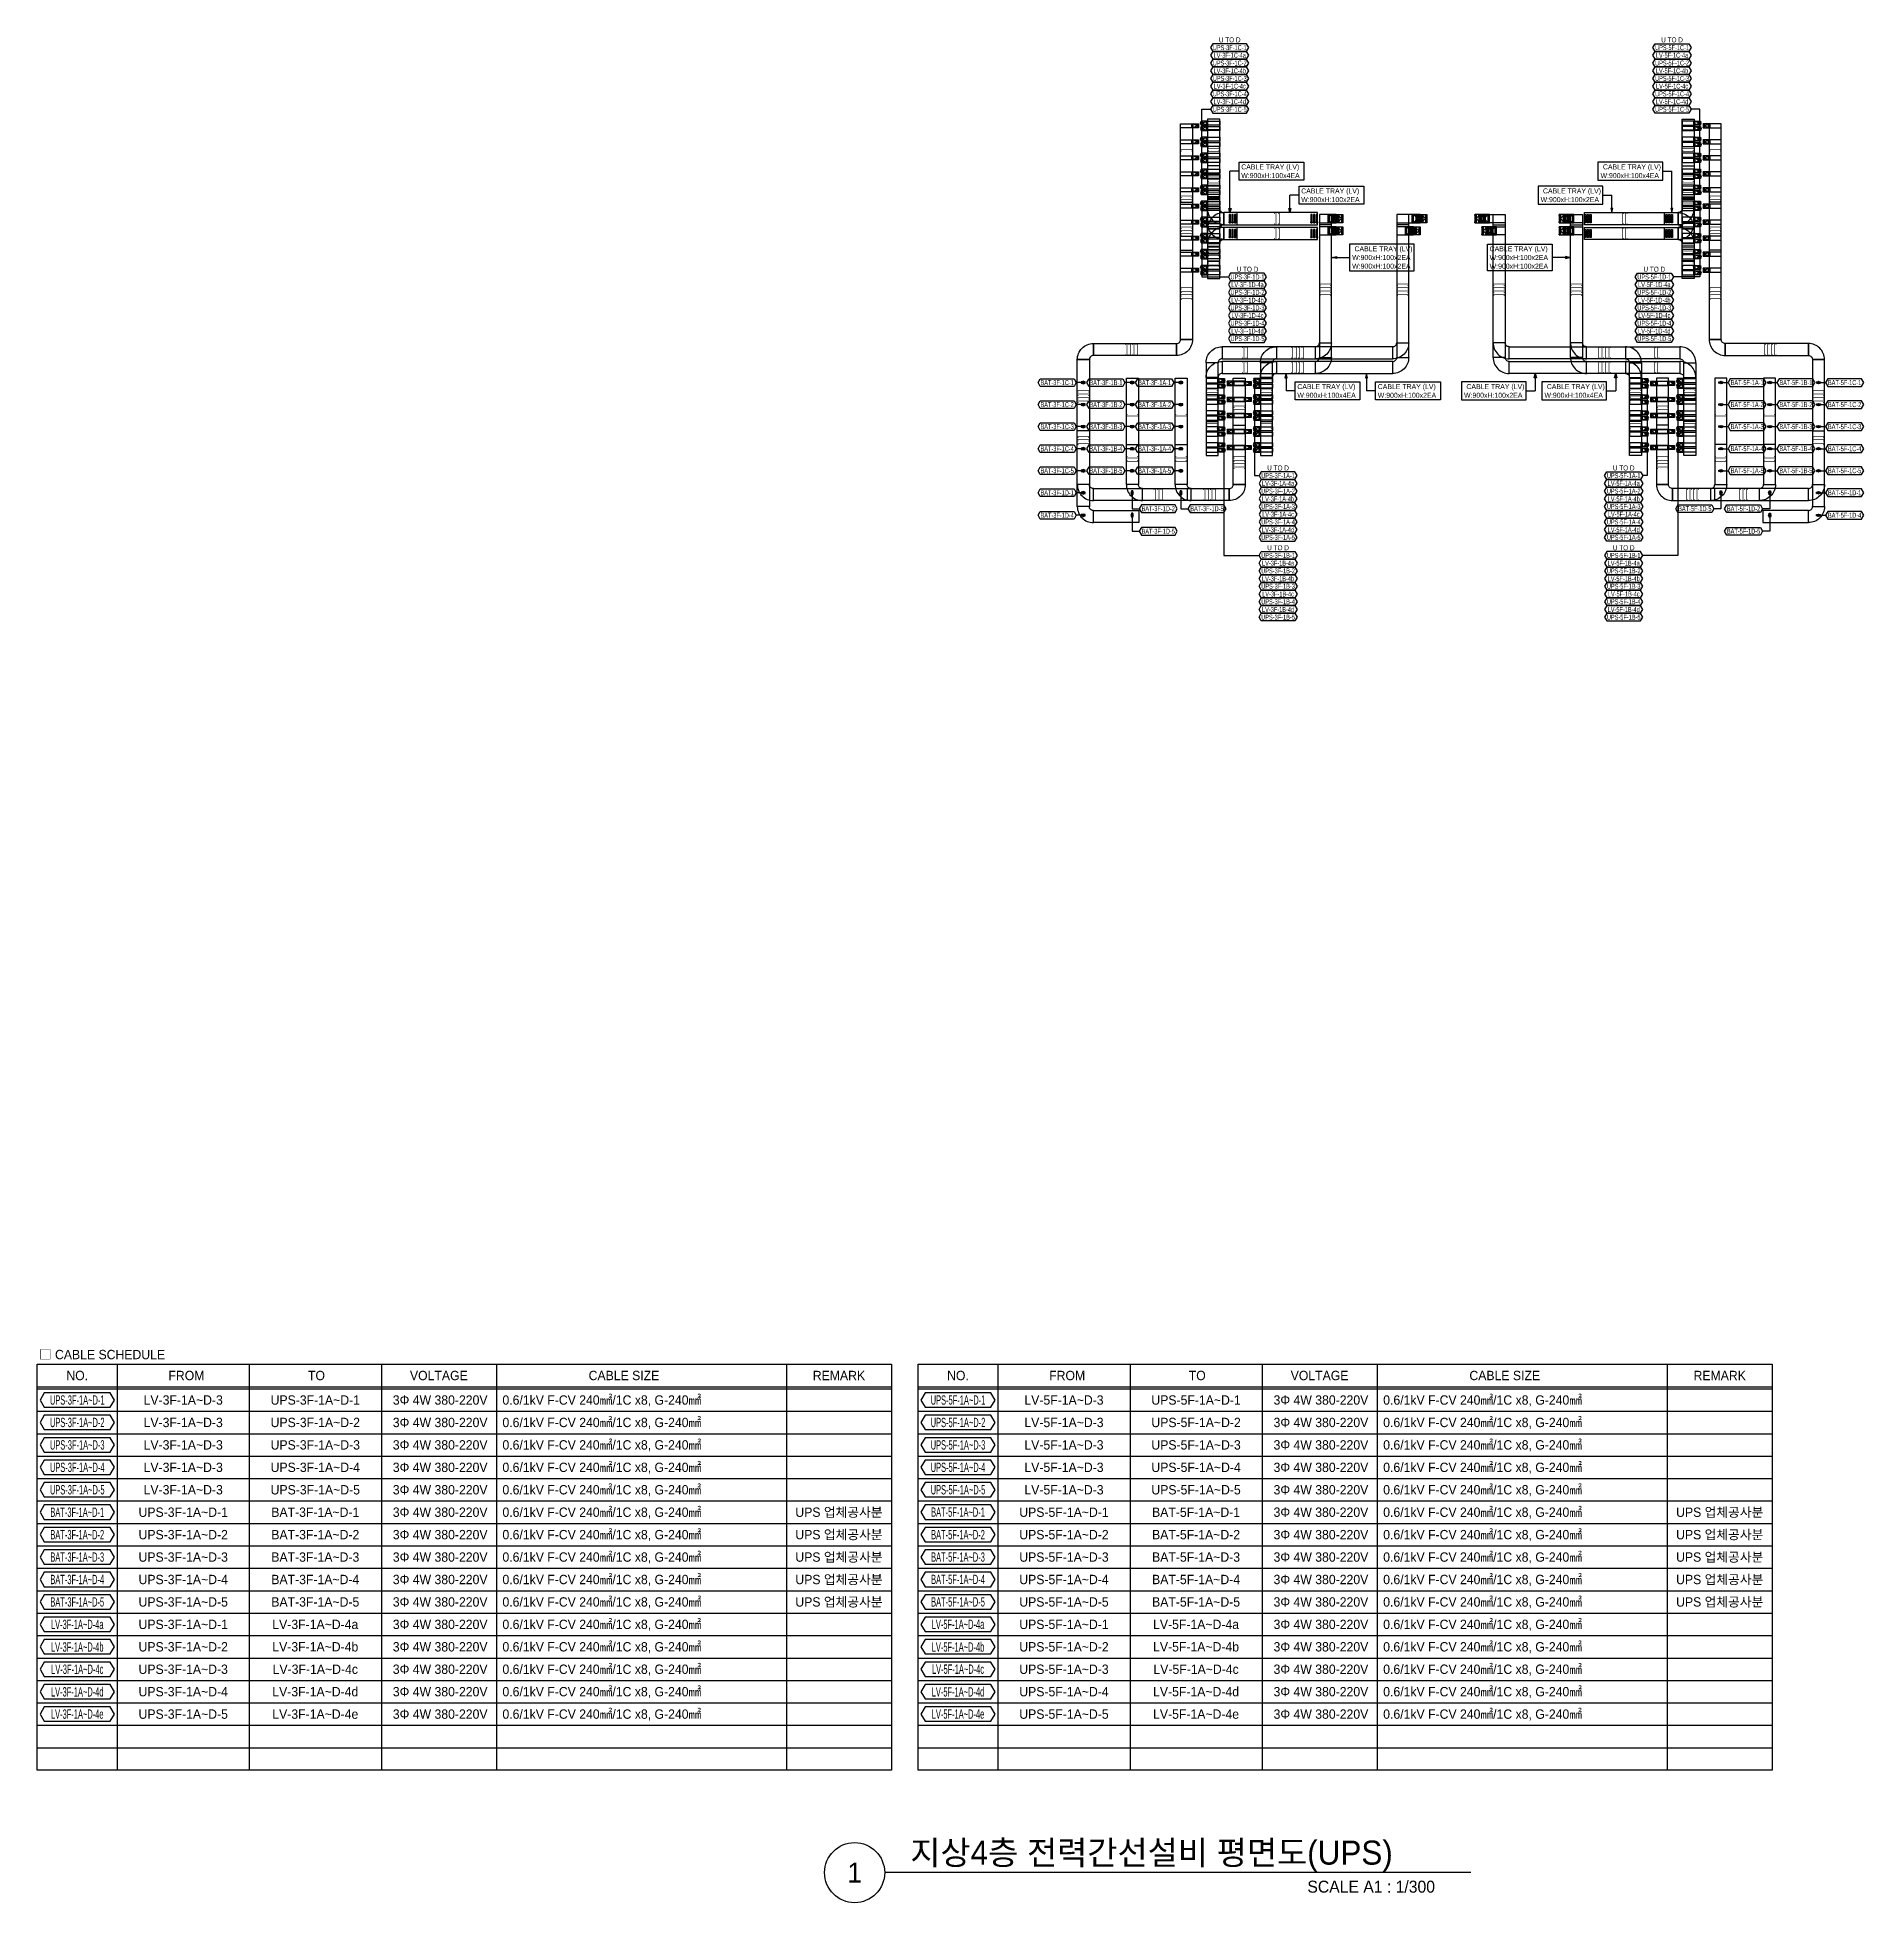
# Model space of a CAD drawing. Header units: millimetres. Extents: x 28900 to 374393, y -351975 to 838289.
# Drawn here: x 28900 to 165665, y 365250 to 504936 of the extents above; entities that cross this region are included whole.
import ezdxf
from ezdxf.enums import TextEntityAlignment as Align

# ---------------------------------------------------------------- set-up
doc = ezdxf.new("R2010")
doc.units = ezdxf.units.MM
doc.header["$LTSCALE"] = 150
for name, color, linetype in [('-----26 Electrical Cable Tray_HV_N', 30, 'Continuous'), ('-----26 Electrical Cable Tray_HV_발전기 B', 103, 'Continuous'), ('-----26 Electrical Cable Tray_LV_UPS1', 6, 'Continuous'), ('-----26 Electrical Cable Tray_LV_UPS2', 2, 'Continuous'), ('-----26 Electrical Cable Tray_LV_UPSBAT', 11, 'Continuous'), ('-----29 Cable Schedule', 1, 'Continuous'), ('-----29 Indicator', 1, 'Continuous'), ('-----29 주기', 1, 'Continuous'), ('-----30 Text', 2, 'Continuous'), ('-----41 Drawing Title', 2, 'Continuous'), ('-----99 Cable Schedule', 2, 'Continuous')]:
    doc.layers.add(name, color=color, linetype=linetype)
doc.styles.add('ELEC', font='Dotum.ttf')

msp = doc.modelspace()

# ---------------------------------------------------------------- texts
at = {"layer": '-----26 Electrical Cable Tray_LV_UPS1', "style": 'ELEC'}
for s, p in [('W:900xH:100x4EA', (119054, 494582)), ('CABLE TRAY (LV)', (119054, 495232)), ('W:900xH:100x4EA', (145961, 494582)), ('CABLE TRAY (LV)', (146139, 495232)), ('CABLE TRAY (LV)', (123544, 493433)), ('CABLE TRAY (LV)', (141649, 493433)), ('W:900xH:100x2EA', (123544, 492783)), ('W:900xH:100x2EA', (141472, 492783)), ('W:900xH:100x2EA', (127359, 487798)), ('W:900xH:100x2EA', (137656, 487798))]:
    msp.add_text(s, height=375, dxfattribs=at).set_placement(p, align=Align.MIDDLE_LEFT)
at = {"layer": '-----26 Electrical Cable Tray_LV_UPS2', "style": 'ELEC'}
for s, p in [('CABLE TRAY (LV)', (127536, 489098)), ('CABLE TRAY (LV)', (137656, 489098)), ('W:900xH:100x2EA', (127359, 488448)), ('W:900xH:100x2EA', (137656, 488448)), ('W:900xH:100x4EA', (123255, 478132)), ('CABLE TRAY (LV)', (123255, 478782)), ('W:900xH:100x2EA', (129277, 478132)), ('CABLE TRAY (LV)', (129277, 478782)), ('W:900xH:100x2EA', (135738, 478132)), ('CABLE TRAY (LV)', (135916, 478782)), ('W:900xH:100x4EA', (141760, 478132)), ('CABLE TRAY (LV)', (141937, 478782))]:
    msp.add_text(s, height=375, dxfattribs=at).set_placement(p, align=Align.MIDDLE_LEFT)
at = {"layer": '-----41 Drawing Title', "color": 2, "style": 'ELEC'}
msp.add_text('지상4층 전력간선설비 평면도(UPS)', height=1800, dxfattribs=at).set_placement((94270, 368100))
at = {"layer": '-----41 Drawing Title', "color": 7, "style": 'ELEC'}
msp.add_text('1', height=1500, dxfattribs=at).set_placement((90103, 367500), align=Align.MIDDLE)
at = {"layer": '-----41 Drawing Title', "style": 'ELEC'}
msp.add_text('SCALE A1 : 1/300', height=900, dxfattribs=at).set_placement((133562, 366000), align=Align.RIGHT)
at = {"layer": '-----99 Cable Schedule', "style": 'ELEC'}
for s, width, p in [('UPS-3F-1C-1', 0.7, (118192, 504165)), ('U TO D', 0.8, (118192, 504743)), ('UPS-5F-1C-1', 0.7, (151315, 504165)), ('U TO D', 0.8, (151315, 504743)), ('UPS-3F-1C-2', 0.7, (118192, 503010)), ('LV-3F-1C-4a', 0.7, (118192, 503588)), ('UPS-5F-1C-2', 0.7, (151315, 503010)), ('LV-5F-1C-4a', 0.7, (151315, 503588)), ('UPS-3F-1C-3', 0.7, (118192, 501855)), ('LV-3F-1C-4b', 0.7, (118192, 502433)), ('UPS-5F-1C-3', 0.7, (151315, 501855)), ('LV-5F-1C-4b', 0.7, (151315, 502433)), ('UPS-3F-1C-4', 0.7, (118192, 500700)), ('LV-3F-1C-4d', 0.7, (118192, 500123)), ('LV-3F-1C-4c', 0.7, (118192, 501278)), ('UPS-5F-1C-4', 0.7, (151315, 500700)), ('LV-5F-1C-4d', 0.7, (151315, 500123)), ('LV-5F-1C-4c', 0.7, (151315, 501278)), ('UPS-3F-1C-5', 0.7, (118192, 499545)), ('UPS-5F-1C-5', 0.7, (151315, 499545)), ('U TO D', 0.8, (119521, 487570)), ('U TO D', 0.8, (149986, 487570)), ('UPS-3F-1D-1', 0.7, (119521, 486993)), ('LV-3F-1D-4a', 0.7, (119521, 486415)), ('UPS-5F-1D-1', 0.7, (149986, 486993)), ('LV-5F-1D-4a', 0.7, (149986, 486415)), ('UPS-3F-1D-2', 0.7, (119521, 485838)), ('UPS-3F-1D-3', 0.7, (119521, 484683)), ('LV-3F-1D-4b', 0.7, (119521, 485260)), ('UPS-5F-1D-2', 0.7, (149986, 485838)), ('UPS-5F-1D-3', 0.7, (149986, 484683)), ('LV-5F-1D-4b', 0.7, (149986, 485260)), ('UPS-3F-1D-4', 0.7, (119521, 483528)), ('LV-3F-1D-4c', 0.7, (119521, 484105)), ('UPS-5F-1D-4', 0.7, (149986, 483528)), ('LV-5F-1D-4c', 0.7, (149986, 484105)), ('UPS-3F-1D-5', 0.7, (119521, 482373)), ('LV-3F-1D-4d', 0.7, (119521, 482950)), ('UPS-5F-1D-5', 0.7, (149986, 482373)), ('LV-5F-1D-4d', 0.7, (149986, 482950)), ('BAT-3F-1C-1', 0.7, (105270, 479080, 0)), ('BAT-3F-1B-1', 0.7, (108920, 479080, 0)), ('BAT-3F-1A-1', 0.7, (112570, 479080, 0)), ('BAT-5F-1A-1', 0.7, (156937, 479080, 0)), ('BAT-5F-1B-1', 0.7, (160587, 479080, 0)), ('BAT-5F-1C-1', 0.7, (164237, 479080, 0)), ('BAT-3F-1C-2', 0.7, (105270, 477430)), ('BAT-3F-1B-2', 0.7, (108920, 477430)), ('BAT-3F-1A-2', 0.7, (112570, 477430)), ('BAT-5F-1A-2', 0.7, (156937, 477430)), ('BAT-5F-1B-2', 0.7, (160587, 477430)), ('BAT-5F-1C-2', 0.7, (164237, 477430)), ('BAT-3F-1C-3', 0.7, (105270, 475780)), ('BAT-3F-1B-3', 0.7, (108920, 475780)), ('BAT-3F-1A-3', 0.7, (112570, 475780)), ('BAT-5F-1A-3', 0.7, (156937, 475780)), ('BAT-5F-1B-3', 0.7, (160587, 475780)), ('BAT-5F-1C-3', 0.7, (164237, 475780)), ('BAT-3F-1C-4', 0.7, (105270, 474130)), ('BAT-3F-1B-4', 0.7, (108920, 474130)), ('BAT-3F-1A-4', 0.7, (112570, 474130)), ('BAT-5F-1A-4', 0.7, (156937, 474130)), ('BAT-5F-1B-4', 0.7, (160587, 474130)), ('BAT-5F-1C-4', 0.7, (164237, 474130)), ('BAT-3F-1C-5', 0.7, (105270, 472480)), ('BAT-3F-1B-5', 0.7, (108920, 472480)), ('BAT-3F-1A-5', 0.7, (112570, 472480)), ('UPS-3F-1A-1', 0.7, (121812, 472111, 0)), ('U TO D', 0.8, (121812, 472688, 0)), ('UPS-5F-1A-1', 0.7, (147695, 472111, 0)), ('U TO D', 0.8, (147695, 472688, 0)), ('BAT-5F-1A-5', 0.7, (156937, 472480)), ('BAT-5F-1B-5', 0.7, (160587, 472480)), ('BAT-5F-1C-5', 0.7, (164237, 472480)), ('BAT-3F-1D-1', 0.7, (105270, 470830)), ('UPS-3F-1A-2', 0.7, (121812, 470956, 0)), ('LV-3F-1A-4a', 0.7, (121812, 471533, 0)), ('UPS-5F-1A-2', 0.7, (147695, 470956, 0)), ('LV-5F-1A-4a', 0.7, (147695, 471533, 0)), ('BAT-5F-1D-1', 0.7, (164237, 470830)), ('BAT-3F-1D-2', 0.7, (112837, 469638)), ('BAT-3F-1D-5', 0.7, (116487, 469638)), ('UPS-3F-1A-3', 0.7, (121812, 469801, 0)), ('LV-3F-1A-4b', 0.7, (121812, 470378, 0)), ('LV-3F-1A-4c', 0.7, (121812, 469223, 0)), ('UPS-5F-1A-3', 0.7, (147695, 469801, 0)), ('LV-5F-1A-4b', 0.7, (147695, 470378, 0)), ('LV-5F-1A-4c', 0.7, (147695, 469223, 0)), ('BAT-3F-1D-4', 0.7, (105270, 469141)), ('BAT-3F-1D-5', 0.7, (112837, 467950)), ('UPS-3F-1A-4', 0.7, (121812, 468646, 0)), ('LV-3F-1A-4d', 0.7, (121812, 468068, 0)), ('UPS-5F-1A-4', 0.7, (147695, 468646, 0)), ('LV-5F-1A-4d', 0.7, (147695, 468068, 0)), ('BAT-5F-1D-4', 0.7, (164237, 469141)), ('UPS-3F-1A-5', 0.7, (121812, 467491, 0)), ('U TO D', 0.8, (121812, 466713, 0)), ('UPS-5F-1A-5', 0.7, (147695, 467491, 0)), ('U TO D', 0.8, (147695, 466713, 0)), ('UPS-3F-1B-1', 0.7, (121812, 466136, 0)), ('UPS-3F-1B-2', 0.7, (121812, 464981, 0)), ('LV-3F-1B-4a', 0.7, (121812, 465558, 0)), ('UPS-5F-1B-1', 0.7, (147695, 466136, 0)), ('UPS-5F-1B-2', 0.7, (147695, 464981, 0)), ('LV-5F-1B-4a', 0.7, (147695, 465558, 0)), ('UPS-3F-1B-3', 0.7, (121812, 463826, 0)), ('LV-3F-1B-4b', 0.7, (121812, 464403, 0)), ('UPS-5F-1B-3', 0.7, (147695, 463826, 0)), ('LV-5F-1B-4b', 0.7, (147695, 464403, 0)), ('UPS-3F-1B-4', 0.7, (121812, 462671, 0)), ('LV-3F-1B-4c', 0.7, (121812, 463248, 0)), ('UPS-5F-1B-4', 0.7, (147695, 462671, 0)), ('LV-5F-1B-4c', 0.7, (147695, 463248, 0)), ('UPS-3F-1B-5', 0.7, (121812, 461516, 0)), ('LV-3F-1B-4d', 0.7, (121812, 462093, 0)), ('UPS-5F-1B-5', 0.7, (147695, 461516, 0)), ('LV-5F-1B-4d', 0.7, (147695, 462093, 0))]:
    msp.add_text(s, height=375, dxfattribs=dict(at, width=width)).set_placement(p, align=Align.MIDDLE)
at = {"layer": '-----99 Cable Schedule', "style": 'ELEC', "width": 0.7}
for s, p in [('BAT-5F-1D-5', (153020, 469638)), ('BAT-5F-1D-2', (156670, 469638)), ('BAT-5F-1D-5', (156670, 467950))]:
    msp.add_text(s, height=375, rotation=360, dxfattribs=at).set_placement(p, align=Align.MIDDLE)

# ---------------------------------------------------------------- blocks, each defined once
blk = doc.blocks.new('A$495596483691')
at = {"color": 0}
for p, q in [((100, 600), (0, 600)), ((0, 600), (0, 0)), ((0, 0), (100, 0)), ((500, 600), (100, 600)), ((100, 0), (500, 0)), ((500, 0), (500, 600))]:
    blk.add_line(p, q, dxfattribs=at)
at = {"color": 8}
for p, q in [((400, 300), (100, 600)), ((100, 600), (100, 0)), ((400, 300), (100, 0)), ((400, 0), (400, 600)), ((400, 600), (500, 0)), ((500, 600), (400, 0))]:
    blk.add_line(p, q, dxfattribs=at)
blk = doc.blocks.new('A$550585017316')
at = {"color": 0}
for p, q in [((400, 300), (0, 300)), ((0, 300), (0, 0)), ((0, 0), (400, 0)), ((500, 300), (400, 300)), ((400, 0), (500, 0)), ((500, 0), (500, 300))]:
    blk.add_line(p, q, dxfattribs=at)
at = {"color": 8}
for p, q in [((100, 0), (0, 300)), ((0, 0), (100, 300)), ((100, 150), (400, 300)), ((100, 300), (100, 0)), ((100, 150), (400, 0)), ((400, 0), (400, 300))]:
    blk.add_line(p, q, dxfattribs=at)
blk = doc.blocks.new('A$C9a0ab699')
h = blk.add_hatch(color=0)
edge = h.paths.add_edge_path()
edge.add_arc((64, 64), 64, 720, 1080, ccw=False)
at = {"color": 0}
blk.add_circle((64, 64), 64, dxfattribs=at)

# ---------------------------------------------------------------- linework, layer by layer
at = {"layer": '-----26 Electrical Cable Tray_HV_N', "color": 1}
for p, q in [((118894, 494907), (118209, 494907)), ((150613, 494907), (151298, 494907)), ((123384, 493108), (122699, 493108)), ((146124, 493108), (146809, 493108)), ((123095, 478462), (122410, 478462)), ((129117, 478462), (128432, 478462)), ((140390, 478462), (141075, 478462)), ((146412, 478462), (147097, 478462))]:
    msp.add_line(p, q, dxfattribs=at)
at = {"layer": '-----26 Electrical Cable Tray_HV_N', "color": 1, "elevation": 0}
for points in [[(118209, 491805), (118129, 492125), (118289, 492125), (118209, 491805), (118209, 494907)], [(151298, 491805), (151378, 492125), (151218, 492125), (151298, 491805), (151298, 494907)], [(122699, 491805), (122619, 492125), (122779, 492125), (122699, 491805), (122699, 493108)], [(146809, 491805), (146889, 492125), (146729, 492125), (146809, 491805), (146809, 493108)]]:
    msp.add_lwpolyline(points, dxfattribs=at)
for points in [[(118894, 494232), (118894, 495582), (123740, 495582), (123740, 494232)], [(150613, 494232), (150613, 495582), (145767, 495582), (145767, 494232)], [(123384, 492433), (123384, 493783), (128230, 493783), (128230, 492433)], [(146124, 492433), (146124, 493783), (141278, 493783), (141278, 492433)]]:
    msp.add_lwpolyline(points, close=True, dxfattribs=at)
at = {"layer": '-----26 Electrical Cable Tray_HV_N', "color": 1}
for points in [[(132011, 487448), (132011, 489448), (127165, 489448), (127165, 487448)], [(137496, 487448), (137496, 489448), (142342, 489448), (142342, 487448)], [(123095, 477782), (123095, 479132), (127941, 479132), (127941, 477782)], [(129117, 477782), (129117, 479132), (133963, 479132), (133963, 477782)], [(140390, 477782), (140390, 479132), (135544, 479132), (135544, 477782)], [(146412, 477782), (146412, 479132), (141566, 479132), (141566, 477782)]]:
    msp.add_lwpolyline(points, close=True, dxfattribs=at)
for points in [[(125862, 488448), (126182, 488528), (126182, 488368), (125862, 488448), (127165, 488448)], [(143646, 488448), (143326, 488528), (143326, 488368), (143646, 488448), (142342, 488448)], [(122410, 479765), (122330, 479445), (122490, 479445), (122410, 479765), (122410, 478462)], [(128432, 479765), (128352, 479445), (128512, 479445), (128432, 479765), (128432, 478462)], [(141075, 479765), (141155, 479445), (140995, 479445), (141075, 479765), (141075, 478462)], [(147097, 479765), (147177, 479445), (147017, 479445), (147097, 479765), (147097, 478462)]]:
    msp.add_lwpolyline(points, dxfattribs=at)
at = {"layer": '-----26 Electrical Cable Tray_LV_UPS1'}
for points in [[(116539, 492105), (117439, 492105), (117439, 498798), (116539, 498798)], [(152968, 492105), (152068, 492105), (152068, 498798), (152968, 498798)], [(116539, 492105), (117439, 492105), (117439, 495301), (116539, 495301)], [(152968, 492105), (152068, 492105), (152068, 495301), (152968, 495301)], [(116539, 492105), (117439, 492105), (117439, 492949), (116539, 492949)], [(117739, 491805), (117739, 490905), (124754, 490905), (124754, 491805)], [(117739, 491805), (117739, 490905), (124754, 490905), (124754, 491805)], [(117739, 491805), (117739, 490905), (118754, 490905), (118754, 491805)], [(117739, 491805), (117739, 490905), (118754, 490905), (118754, 491805)], [(151768, 491805), (151768, 490905), (144754, 490905), (144754, 491805)], [(151768, 491805), (151768, 490905), (144754, 490905), (144754, 491805)], [(151768, 491805), (151768, 490905), (150754, 490905), (150754, 491805)], [(151768, 491805), (151768, 490905), (150754, 490905), (150754, 491805)], [(152968, 492105), (152068, 492105), (152068, 492949), (152968, 492949)], [(116539, 489293), (117439, 489293), (117439, 490605), (116539, 490605)], [(116539, 486879), (117439, 486879), (117439, 490605), (116539, 490605)], [(118254, 491055), (118254, 491655), (118154, 491655), (118154, 491055)], [(118454, 491055), (118454, 491655), (118354, 491655), (118354, 491055)], [(118654, 491055), (118654, 491655), (118554, 491655), (118554, 491055)], [(124354, 491055), (124354, 491655), (124254, 491655), (124254, 491055)], [(124554, 491055), (124554, 491655), (124454, 491655), (124454, 491055)], [(124754, 491055), (124754, 491655), (124654, 491655), (124654, 491055)], [(126154, 491655), (124904, 491655), (124904, 491055), (126154, 491055)], [(125854, 491655), (124904, 491655), (124904, 491055), (125854, 491055)], [(125554, 491655), (124904, 491655), (124904, 491055), (125554, 491055)], [(125804, 491655), (124904, 491655), (124904, 482065), (125804, 482065)], [(125804, 491655), (124904, 491655), (124904, 482065), (125804, 482065)], [(132454, 491655), (130694, 491655), (130694, 491055), (132454, 491055)], [(132154, 491655), (130694, 491655), (130694, 491055), (132154, 491055)], [(131854, 491655), (130694, 491655), (130694, 491055), (131854, 491055)], [(131594, 491655), (130694, 491655), (130694, 482065), (131594, 482065)], [(131594, 491655), (130694, 491655), (130694, 482065), (131594, 482065)], [(137054, 491655), (138814, 491655), (138814, 491055), (137054, 491055)], [(137354, 491655), (138814, 491655), (138814, 491055), (137354, 491055)], [(137654, 491655), (138814, 491655), (138814, 491055), (137654, 491055)], [(137914, 491655), (138814, 491655), (138814, 482065), (137914, 482065)], [(137914, 491655), (138814, 491655), (138814, 482065), (137914, 482065)], [(143354, 491655), (144604, 491655), (144604, 491055), (143354, 491055)], [(143654, 491655), (144604, 491655), (144604, 491055), (143654, 491055)], [(143704, 491655), (144604, 491655), (144604, 482065), (143704, 482065)], [(143704, 491655), (144604, 491655), (144604, 482065), (143704, 482065)], [(143954, 491655), (144604, 491655), (144604, 491055), (143954, 491055)], [(144754, 491055), (144754, 491655), (144854, 491655), (144854, 491055)], [(144954, 491055), (144954, 491655), (145054, 491655), (145054, 491055)], [(145154, 491055), (145154, 491655), (145254, 491655), (145254, 491055)], [(150854, 491055), (150854, 491655), (150954, 491655), (150954, 491055)], [(151054, 491055), (151054, 491655), (151154, 491655), (151154, 491055)], [(151254, 491055), (151254, 491655), (151354, 491655), (151354, 491055)], [(152968, 489293), (152068, 489293), (152068, 490605), (152968, 490605)], [(152968, 486879), (152068, 486879), (152068, 490605), (152968, 490605)], [(117618, 481765), (117618, 480865), (124604, 480865), (124604, 481765)], [(117618, 481765), (117618, 480865), (124604, 480865), (124604, 481765)], [(121689, 481765), (121689, 480865), (130394, 480865), (130394, 481765)], [(121689, 481765), (121689, 480865), (130394, 480865), (130394, 481765)], [(147818, 481765), (147818, 480865), (139114, 480865), (139114, 481765)], [(147818, 481765), (147818, 480865), (139114, 480865), (139114, 481765)], [(151889, 481765), (151889, 480865), (144904, 480865), (144904, 481765)], [(151889, 481765), (151889, 480865), (144904, 480865), (144904, 481765)]]:
    msp.add_lwpolyline(points, close=True, dxfattribs=at)
at = {"layer": '-----26 Electrical Cable Tray_LV_UPS1', "elevation": 0}
for points in [[(116555, 498655), (117439, 498655), (117439, 498355), (116555, 498355)], [(116555, 497455), (117439, 497455), (117439, 497155), (116555, 497155)], [(152953, 498655), (152068, 498655), (152068, 498355), (152953, 498355)], [(152953, 497455), (152068, 497455), (152068, 497155), (152953, 497155)], [(116555, 496255), (117439, 496255), (117439, 495955), (116555, 495955)], [(152953, 496255), (152068, 496255), (152068, 495955), (152953, 495955)], [(116555, 495055), (117439, 495055), (117439, 494755), (116555, 494755)], [(152953, 495055), (152068, 495055), (152068, 494755), (152953, 494755)], [(116555, 493855), (117439, 493855), (117439, 493555), (116555, 493555)], [(152953, 493855), (152068, 493855), (152068, 493555), (152953, 493555)], [(116555, 492655), (117439, 492655), (117439, 492355), (116555, 492355)], [(152953, 492655), (152068, 492655), (152068, 492355), (152953, 492355)], [(116555, 491455), (117439, 491455), (117439, 491155), (116555, 491155)], [(152953, 491455), (152068, 491455), (152068, 491155), (152953, 491155)], [(116555, 490255), (117439, 490255), (117439, 489955), (116555, 489955)], [(116555, 489055), (117439, 489055), (117439, 488755), (116555, 488755)], [(152953, 490255), (152068, 490255), (152068, 489955), (152953, 489955)], [(152953, 489055), (152068, 489055), (152068, 488755), (152953, 488755)], [(116555, 487855), (117439, 487855), (117439, 487555), (116555, 487555)], [(152953, 487855), (152068, 487855), (152068, 487555), (152953, 487555)], [(117318, 480565), (116418, 480565), (116418, 474274), (117318, 474274)], [(117318, 480565), (116418, 480565), (116418, 476674), (117318, 476674)], [(121389, 480565), (120489, 480565), (120489, 474274), (121389, 474274)], [(121389, 480565), (120489, 480565), (120489, 476674), (121389, 476674)], [(148118, 480565), (149018, 480565), (149018, 474274), (148118, 474274)], [(148118, 480565), (149018, 480565), (149018, 476674), (148118, 476674)], [(152189, 480565), (153089, 480565), (153089, 474274), (152189, 474274)], [(152189, 480565), (153089, 480565), (153089, 476674), (152189, 476674)], [(117303, 479374), (116418, 479374), (116418, 479074), (117303, 479074)], [(120505, 479374), (121389, 479374), (121389, 479074), (120505, 479074)], [(149003, 479374), (148118, 479374), (148118, 479074), (149003, 479074)], [(152205, 479374), (153089, 479374), (153089, 479074), (152205, 479074)], [(117303, 478174), (116418, 478174), (116418, 477874), (117303, 477874)], [(120505, 478174), (121389, 478174), (121389, 477874), (120505, 477874)], [(149003, 478174), (148118, 478174), (148118, 477874), (149003, 477874)], [(152205, 478174), (153089, 478174), (153089, 477874), (152205, 477874)], [(117303, 476974), (116418, 476974), (116418, 476674), (117303, 476674)], [(120505, 476974), (121389, 476974), (121389, 476674), (120505, 476674)], [(149003, 476974), (148118, 476974), (148118, 476674), (149003, 476674)], [(152205, 476974), (153089, 476974), (153089, 476674), (152205, 476674)], [(117303, 475774), (116418, 475774), (116418, 475474), (117303, 475474)], [(120505, 475774), (121389, 475774), (121389, 475474), (120505, 475474)], [(149003, 475774), (148118, 475774), (148118, 475474), (149003, 475474)], [(152205, 475774), (153089, 475774), (153089, 475474), (152205, 475474)], [(117303, 474574), (116418, 474574), (116418, 474274), (117303, 474274)], [(120505, 474574), (121389, 474574), (121389, 474274), (120505, 474274)], [(149003, 474574), (148118, 474574), (148118, 474274), (149003, 474274)], [(152205, 474574), (153089, 474574), (153089, 474274), (152205, 474274)]]:
    msp.add_lwpolyline(points, close=True, dxfattribs=at)
at = {"layer": '-----26 Electrical Cable Tray_LV_UPS1', "ltscale": 7.5, "const_width": 50, "elevation": 0}
for points in [[(116639, 496465), (116539, 496465), (116539, 496365), (117439, 496365), (117439, 496465), (117339, 496465)], [(152868, 496465), (152968, 496465), (152968, 496365), (152068, 496365), (152068, 496465), (152168, 496465)], [(116639, 493859), (116539, 493859), (116539, 493759), (117439, 493759), (117439, 493859), (117339, 493859)], [(152868, 493859), (152968, 493859), (152968, 493759), (152068, 493759), (152068, 493859), (152168, 493859)], [(116639, 492877), (116539, 492877), (116539, 492777), (117439, 492777), (117439, 492877), (117339, 492877)], [(116639, 492357), (116539, 492357), (116539, 492257), (117439, 492257), (117439, 492357), (117339, 492357)], [(121565, 491705), (121565, 491805), (121665, 491805), (121665, 490905), (121565, 490905), (121565, 491005)], [(121825, 491705), (121825, 491805), (121925, 491805), (121925, 490905), (121825, 490905), (121825, 491005)], [(147683, 491705), (147683, 491805), (147583, 491805), (147583, 490905), (147683, 490905), (147683, 491005)], [(147942, 491705), (147942, 491805), (147842, 491805), (147842, 490905), (147942, 490905), (147942, 491005)], [(152868, 492877), (152968, 492877), (152968, 492777), (152068, 492777), (152068, 492877), (152168, 492877)], [(152868, 492357), (152968, 492357), (152968, 492257), (152068, 492257), (152068, 492357), (152168, 492357)], [(125004, 486100), (124904, 486100), (124904, 486200), (125803, 486200), (125803, 486100), (125703, 486100)], [(130794, 486100), (130694, 486100), (130694, 486200), (131594, 486200), (131594, 486100), (131494, 486100)], [(138714, 486100), (138814, 486100), (138814, 486200), (137914, 486200), (137914, 486100), (138014, 486100)], [(144504, 486100), (144604, 486100), (144604, 486200), (143704, 486200), (143704, 486100), (143804, 486100)], [(119161, 481665), (119161, 481765), (119261, 481765), (119261, 480865), (119161, 480865), (119161, 480965)], [(119420, 481665), (119420, 481765), (119520, 481765), (119520, 480865), (119420, 480865), (119420, 480965)], [(122813, 481665), (122813, 481765), (122913, 481765), (122913, 480865), (122813, 480865), (122813, 480965)], [(123073, 481665), (123073, 481765), (123173, 481765), (123173, 480865), (123073, 480865), (123073, 480965)], [(123332, 481665), (123332, 481765), (123432, 481765), (123432, 480865), (123332, 480865), (123332, 480965)], [(146175, 481665), (146175, 481765), (146075, 481765), (146075, 480865), (146175, 480865), (146175, 480965)], [(146435, 481665), (146435, 481765), (146335, 481765), (146335, 480865), (146435, 480865), (146435, 480965)], [(146694, 481665), (146694, 481765), (146594, 481765), (146594, 480865), (146694, 480865), (146694, 480965)], [(150087, 481665), (150087, 481765), (149987, 481765), (149987, 480865), (150087, 480865), (150087, 480965)], [(150347, 481665), (150347, 481765), (150247, 481765), (150247, 480865), (150347, 480865), (150347, 480965)], [(117218, 478496), (117318, 478496), (117318, 478596), (116418, 478596), (116418, 478496), (116518, 478496)], [(117218, 478236), (117318, 478236), (117318, 478336), (116418, 478336), (116418, 478236), (116518, 478236)], [(120589, 478496), (120489, 478496), (120489, 478596), (121389, 478596), (121389, 478496), (121289, 478496)], [(120589, 478236), (120489, 478236), (120489, 478336), (121389, 478336), (121389, 478236), (121289, 478236)], [(148918, 478496), (149018, 478496), (149018, 478596), (148118, 478596), (148118, 478496), (148218, 478496)], [(148918, 478236), (149018, 478236), (149018, 478336), (148118, 478336), (148118, 478236), (148218, 478236)], [(152289, 478496), (152189, 478496), (152189, 478596), (153089, 478596), (153089, 478496), (152989, 478496)], [(152289, 478236), (152189, 478236), (152189, 478336), (153089, 478336), (153089, 478236), (152989, 478236)], [(117218, 475906), (117318, 475906), (117318, 476006), (116418, 476006), (116418, 475906), (116518, 475906)], [(120589, 475906), (120489, 475906), (120489, 476006), (121389, 476006), (121389, 475906), (121289, 475906)], [(148918, 475906), (149018, 475906), (149018, 476006), (148118, 476006), (148118, 475906), (148218, 475906)], [(152289, 475906), (152189, 475906), (152189, 476006), (153089, 476006), (153089, 475906), (152989, 475906)]]:
    msp.add_lwpolyline(points, dxfattribs=at)
at = {"layer": '-----26 Electrical Cable Tray_LV_UPS1', "ltscale": 7.5, "const_width": 50}
for points in [[(116639, 494119), (116539, 494119), (116539, 494019), (117439, 494019), (117439, 494119), (117339, 494119)], [(152868, 494119), (152968, 494119), (152968, 494019), (152068, 494019), (152068, 494119), (152168, 494119)], [(116639, 492617), (116539, 492617), (116539, 492517), (117439, 492517), (117439, 492617), (117339, 492617)], [(152868, 492617), (152968, 492617), (152968, 492517), (152068, 492517), (152068, 492617), (152168, 492617)], [(116639, 489084), (116539, 489084), (116539, 489184), (117439, 489184), (117439, 489084), (117339, 489084)], [(152868, 489084), (152968, 489084), (152968, 489184), (152068, 489184), (152068, 489084), (152168, 489084)], [(116639, 488035), (116539, 488035), (116539, 488135), (117439, 488135), (117439, 488035), (117339, 488035)], [(152868, 488035), (152968, 488035), (152968, 488135), (152068, 488135), (152068, 488035), (152168, 488035)], [(125004, 486360), (124904, 486360), (124904, 486460), (125803, 486460), (125803, 486360), (125703, 486360)], [(130794, 486360), (130694, 486360), (130694, 486460), (131594, 486460), (131594, 486360), (131494, 486360)], [(138714, 486360), (138814, 486360), (138814, 486460), (137914, 486460), (137914, 486360), (138014, 486360)], [(144504, 486360), (144604, 486360), (144604, 486460), (143704, 486460), (143704, 486360), (143804, 486360)], [(123592, 481665), (123592, 481765), (123692, 481765), (123692, 480865), (123592, 480865), (123592, 480965)], [(145915, 481665), (145915, 481765), (145815, 481765), (145815, 480865), (145915, 480865), (145915, 480965)]]:
    msp.add_lwpolyline(points, dxfattribs=at)
at = {"layer": '-----26 Electrical Cable Tray_LV_UPS1'}
for points in [[(117439, 492105), (117439, 492105, 0.4142136), (117739, 491805), (117739, 491805), (117739, 490905, -0.4142136), (116539, 492105)], [(117439, 492105), (117439, 492105, 0.4142136), (117739, 491805), (117739, 491805), (117739, 490905, -0.4142136), (116539, 492105)], [(117439, 490605), (116539, 490605), (116539, 490605), (116539, 492105), (117439, 492105, 0.4142136), (117739, 491805), (117739, 490905), (117739, 490905, 0.4142136)], [(117439, 490605), (117439, 490605, -0.4142136), (117739, 490905), (117739, 490905), (117739, 491805, 0.4142136), (116539, 490605)], [(152068, 492105), (152068, 492105, -0.4142136), (151768, 491805), (151768, 491805), (151768, 490905, 0.4142136), (152968, 492105)], [(152068, 492105), (152068, 492105, -0.4142136), (151768, 491805), (151768, 491805), (151768, 490905, 0.4142136), (152968, 492105)], [(152068, 490605), (152968, 490605), (152968, 490605), (152968, 492105), (152068, 492105, -0.4142136), (151768, 491805), (151768, 490905), (151768, 490905, -0.4142136)], [(152068, 490605), (152068, 490605, 0.4142136), (151768, 490905), (151768, 490905), (151768, 491805, -0.4142136), (152968, 490605)], [(124604, 481765), (124604, 481765, 0.4142136), (124904, 482065), (124904, 482065), (125804, 482065, -0.4142136), (124604, 480865)], [(124604, 481765), (124604, 481765, 0.4142136), (124904, 482065), (124904, 482065), (125804, 482065, -0.4142136), (124604, 480865)], [(130394, 481765), (130394, 481765, 0.4142136), (130694, 482065), (130694, 482065), (131594, 482065, -0.4142136), (130394, 480865)], [(130394, 481765), (130394, 481765, 0.4142136), (130694, 482065), (130694, 482065), (131594, 482065, -0.4142136), (130394, 480865)], [(139114, 481765), (139114, 481765, -0.4142136), (138814, 482065), (138814, 482065), (137914, 482065, 0.4142136), (139114, 480865)], [(139114, 481765), (139114, 481765, -0.4142136), (138814, 482065), (138814, 482065), (137914, 482065, 0.4142136), (139114, 480865)], [(144904, 481765), (144904, 481765, -0.4142136), (144604, 482065), (144604, 482065), (143704, 482065, 0.4142136), (144904, 480865)], [(144904, 481765), (144904, 481765, -0.4142136), (144604, 482065), (144604, 482065), (143704, 482065, 0.4142136), (144904, 480865)]]:
    msp.add_lwpolyline(points, format="xyb", close=True, dxfattribs=at)
for points in [[(118154, 491055), (118254, 491655)], [(118154, 491655), (118254, 491055)], [(118354, 491055), (118454, 491655)], [(118354, 491655), (118454, 491055)], [(118554, 491055), (118654, 491655)], [(118554, 491655), (118654, 491055)], [(124254, 491055), (124354, 491655)], [(124254, 491655), (124354, 491055)], [(124454, 491055), (124554, 491655)], [(124454, 491655), (124554, 491055)], [(124654, 491055), (124754, 491655)], [(124654, 491655), (124754, 491055)], [(144854, 491055), (144754, 491655)], [(144854, 491655), (144754, 491055)], [(145054, 491055), (144954, 491655)], [(145054, 491655), (144954, 491055)], [(145254, 491055), (145154, 491655)], [(145254, 491655), (145154, 491055)], [(150954, 491055), (150854, 491655)], [(150954, 491655), (150854, 491055)], [(151154, 491055), (151054, 491655)], [(151154, 491655), (151054, 491055)], [(151354, 491055), (151254, 491655)], [(151354, 491655), (151254, 491055)]]:
    msp.add_lwpolyline(points, dxfattribs=at)
at = {"layer": '-----26 Electrical Cable Tray_LV_UPS1', "elevation": 0}
for points in [[(117618, 480865), (117618, 480865, 0.4142136), (117318, 480565), (117318, 480565), (116418, 480565, -0.4142136), (117618, 481765)], [(117618, 480865), (117618, 480865, 0.4142136), (117318, 480565), (117318, 480565), (116418, 480565, -0.4142136), (117618, 481765)], [(121689, 480865), (121689, 480865, 0.4142136), (121389, 480565), (121389, 480565), (120489, 480565, -0.4142136), (121689, 481765)], [(121689, 480865), (121689, 480865, 0.4142136), (121389, 480565), (121389, 480565), (120489, 480565, -0.4142136), (121689, 481765)], [(147818, 480865), (147818, 480865, -0.4142136), (148118, 480565), (148118, 480565), (149018, 480565, 0.4142136), (147818, 481765)], [(147818, 480865), (147818, 480865, -0.4142136), (148118, 480565), (148118, 480565), (149018, 480565, 0.4142136), (147818, 481765)], [(151889, 480865), (151889, 480865, -0.4142136), (152189, 480565), (152189, 480565), (153089, 480565, 0.4142136), (151889, 481765)], [(151889, 480865), (151889, 480865, -0.4142136), (152189, 480565), (152189, 480565), (153089, 480565, 0.4142136), (151889, 481765)]]:
    msp.add_lwpolyline(points, format="xyb", close=True, dxfattribs=at)
at = {"layer": '-----26 Electrical Cable Tray_LV_UPS2', "elevation": 0}
for points in [[(116539, 491005), (117439, 491005), (117439, 498349), (116539, 498349)], [(116539, 491005), (117439, 491005), (117439, 498019), (116539, 498019)], [(116555, 498255), (117439, 498255), (117439, 497955), (116555, 497955)], [(152968, 491005), (152068, 491005), (152068, 498349), (152968, 498349)], [(152953, 498255), (152068, 498255), (152068, 497955), (152953, 497955)], [(152968, 491005), (152068, 491005), (152068, 498019), (152968, 498019)], [(116555, 497055), (117439, 497055), (117439, 496755), (116555, 496755)], [(152953, 497055), (152068, 497055), (152068, 496755), (152953, 496755)], [(116539, 491005), (117439, 491005), (117439, 494705), (116539, 494705)], [(116555, 495855), (117439, 495855), (117439, 495555), (116555, 495555)], [(116555, 494655), (117439, 494655), (117439, 494355), (116555, 494355)], [(152953, 495855), (152068, 495855), (152068, 495555), (152953, 495555)], [(152968, 491005), (152068, 491005), (152068, 494705), (152968, 494705)], [(152953, 494655), (152068, 494655), (152068, 494355), (152953, 494355)], [(116555, 493455), (117439, 493455), (117439, 493155), (116555, 493155)], [(152953, 493455), (152068, 493455), (152068, 493155), (152953, 493155)], [(116539, 491005), (117439, 491005), (117439, 492852), (116539, 492852)], [(116555, 492255), (117439, 492255), (117439, 491955), (116555, 491955)], [(152968, 491005), (152068, 491005), (152068, 492852), (152968, 492852)], [(152953, 492255), (152068, 492255), (152068, 491955), (152953, 491955)], [(116555, 491055), (117439, 491055), (117439, 490755), (116555, 490755)], [(117739, 490705), (117739, 489805), (124754, 489805), (124754, 490705)], [(117739, 490705), (117739, 489805), (124754, 489805), (124754, 490705)], [(117739, 490705), (117739, 489805), (118754, 489805), (118754, 490705)], [(117739, 490705), (117739, 489805), (118754, 489805), (118754, 490705)], [(118254, 489955), (118254, 490555), (118154, 490555), (118154, 489955)], [(118454, 489955), (118454, 490555), (118354, 490555), (118354, 489955)], [(118654, 489955), (118654, 490555), (118554, 490555), (118554, 489955)], [(124354, 489955), (124354, 490555), (124254, 490555), (124254, 489955)], [(124554, 489955), (124554, 490555), (124454, 490555), (124454, 489955)], [(124754, 489955), (124754, 490555), (124654, 490555), (124654, 489955)], [(126154, 490755), (124904, 490755), (124904, 490155), (126154, 490155)], [(125854, 490755), (124904, 490755), (124904, 490155), (125854, 490155)], [(125554, 490755), (124904, 490755), (124904, 490155), (125554, 490155)], [(131944, 490755), (130694, 490755), (130694, 490155), (131944, 490155)], [(131644, 490755), (130694, 490755), (130694, 490155), (131644, 490155)], [(131344, 490755), (130694, 490755), (130694, 490155), (131344, 490155)], [(137564, 490755), (138814, 490755), (138814, 490155), (137564, 490155)], [(137864, 490755), (138814, 490755), (138814, 490155), (137864, 490155)], [(138164, 490755), (138814, 490755), (138814, 490155), (138164, 490155)], [(143354, 490755), (144604, 490755), (144604, 490155), (143354, 490155)], [(143654, 490755), (144604, 490755), (144604, 490155), (143654, 490155)], [(143954, 490755), (144604, 490755), (144604, 490155), (143954, 490155)], [(151768, 490705), (151768, 489805), (144754, 489805), (144754, 490705)], [(151768, 490705), (151768, 489805), (144754, 489805), (144754, 490705)], [(144754, 489955), (144754, 490555), (144854, 490555), (144854, 489955)], [(144954, 489955), (144954, 490555), (145054, 490555), (145054, 489955)], [(145154, 489955), (145154, 490555), (145254, 490555), (145254, 489955)], [(151768, 490705), (151768, 489805), (150754, 489805), (150754, 490705)], [(151768, 490705), (151768, 489805), (150754, 489805), (150754, 490705)], [(150854, 489955), (150854, 490555), (150954, 490555), (150954, 489955)], [(151054, 489955), (151054, 490555), (151154, 490555), (151154, 489955)], [(151254, 489955), (151254, 490555), (151354, 490555), (151354, 489955)], [(152953, 491055), (152068, 491055), (152068, 490755), (152953, 490755)], [(116539, 488193), (117439, 488193), (117439, 489505), (116539, 489505)], [(116539, 486879), (117439, 486879), (117439, 489505), (116539, 489505)], [(116555, 489855), (117439, 489855), (117439, 489555), (116555, 489555)], [(152953, 489855), (152068, 489855), (152068, 489555), (152953, 489555)], [(152968, 488193), (152068, 488193), (152068, 489505), (152968, 489505)], [(152968, 486879), (152068, 486879), (152068, 489505), (152968, 489505)], [(116555, 488655), (117439, 488655), (117439, 488355), (116555, 488355)], [(152953, 488655), (152068, 488655), (152068, 488355), (152953, 488355)], [(116555, 487455), (117439, 487455), (117439, 487155), (116555, 487155)], [(152953, 487455), (152068, 487455), (152068, 487155), (152953, 487155)], [(117318, 479465), (116418, 479465), (116418, 473624), (117318, 473624)], [(117318, 479465), (116418, 479465), (116418, 476160), (117318, 476160)], [(121389, 479465), (120489, 479465), (120489, 473624), (121389, 473624)], [(121389, 479465), (120489, 479465), (120489, 476160), (121389, 476160)], [(148118, 479465), (149018, 479465), (149018, 473624), (148118, 473624)], [(148118, 479465), (149018, 479465), (149018, 476160), (148118, 476160)], [(152189, 479465), (153089, 479465), (153089, 473624), (152189, 473624)], [(152189, 479465), (153089, 479465), (153089, 476160), (152189, 476160)], [(117303, 478974), (116418, 478974), (116418, 478674), (117303, 478674)], [(117303, 477774), (116418, 477774), (116418, 477474), (117303, 477474)], [(120505, 478974), (121389, 478974), (121389, 478674), (120505, 478674)], [(120505, 477774), (121389, 477774), (121389, 477474), (120505, 477474)], [(149003, 478974), (148118, 478974), (148118, 478674), (149003, 478674)], [(149003, 477774), (148118, 477774), (148118, 477474), (149003, 477474)], [(152205, 478974), (153089, 478974), (153089, 478674), (152205, 478674)], [(152205, 477774), (153089, 477774), (153089, 477474), (152205, 477474)], [(117303, 476574), (116418, 476574), (116418, 476274), (117303, 476274)], [(120505, 476574), (121389, 476574), (121389, 476274), (120505, 476274)], [(149003, 476574), (148118, 476574), (148118, 476274), (149003, 476274)], [(152205, 476574), (153089, 476574), (153089, 476274), (152205, 476274)], [(117303, 475374), (116418, 475374), (116418, 475074), (117303, 475074)], [(120505, 475374), (121389, 475374), (121389, 475074), (120505, 475074)], [(149003, 475374), (148118, 475374), (148118, 475074), (149003, 475074)], [(152205, 475374), (153089, 475374), (153089, 475074), (152205, 475074)], [(117303, 474174), (116418, 474174), (116418, 473874), (117303, 473874)], [(120505, 474174), (121389, 474174), (121389, 473874), (120505, 473874)], [(149003, 474174), (148118, 474174), (148118, 473874), (149003, 473874)], [(152205, 474174), (153089, 474174), (153089, 473874), (152205, 473874)]]:
    msp.add_lwpolyline(points, close=True, dxfattribs=at)
at = {"layer": '-----26 Electrical Cable Tray_LV_UPS2', "ltscale": 7.5, "const_width": 50, "elevation": 0}
for points in [[(116639, 496725), (116539, 496725), (116539, 496625), (117439, 496625), (117439, 496725), (117339, 496725)], [(152868, 496725), (152968, 496725), (152968, 496625), (152068, 496625), (152068, 496725), (152168, 496725)], [(116639, 494638), (116539, 494638), (116539, 494538), (117439, 494538), (117439, 494638), (117339, 494638)], [(152868, 494638), (152968, 494638), (152968, 494538), (152068, 494538), (152068, 494638), (152168, 494638)], [(116639, 494379), (116539, 494379), (116539, 494279), (117439, 494279), (117439, 494379), (117339, 494379)], [(116639, 493396), (116539, 493396), (116539, 493296), (117439, 493297), (117439, 493397), (117339, 493397)], [(116639, 493137), (116539, 493137), (116539, 493037), (117439, 493037), (117439, 493137), (117339, 493137)], [(152868, 494379), (152968, 494379), (152968, 494279), (152068, 494279), (152068, 494379), (152168, 494379)], [(152868, 493396), (152968, 493396), (152968, 493296), (152068, 493297), (152068, 493397), (152168, 493397)], [(152868, 493137), (152968, 493137), (152968, 493037), (152068, 493037), (152068, 493137), (152168, 493137)], [(121565, 490605), (121565, 490705), (121665, 490705), (121665, 489805), (121565, 489805), (121565, 489905)], [(121825, 490605), (121825, 490705), (121925, 490705), (121925, 489805), (121825, 489805), (121825, 489905)], [(147683, 490605), (147683, 490705), (147583, 490705), (147583, 489805), (147683, 489805), (147683, 489905)], [(147942, 490605), (147942, 490705), (147842, 490705), (147842, 489805), (147942, 489805), (147942, 489905)], [(116639, 488824), (116539, 488824), (116539, 488924), (117439, 488924), (117439, 488824), (117339, 488824)], [(152868, 488824), (152968, 488824), (152968, 488924), (152068, 488924), (152068, 488824), (152168, 488824)], [(116639, 488564), (116539, 488564), (116539, 488664), (117439, 488664), (117439, 488564), (117339, 488564)], [(116639, 487775), (116539, 487775), (116539, 487875), (117439, 487875), (117439, 487775), (117339, 487775)], [(152868, 488564), (152968, 488564), (152968, 488664), (152068, 488664), (152068, 488564), (152168, 488564)], [(152868, 487775), (152968, 487775), (152968, 487875), (152068, 487875), (152068, 487775), (152168, 487775)], [(125004, 485840), (124904, 485840), (124904, 485940), (125803, 485940), (125803, 485840), (125703, 485840)], [(125004, 485581), (124904, 485581), (124904, 485681), (125803, 485681), (125803, 485581), (125703, 485581)], [(130794, 485840), (130694, 485840), (130694, 485940), (131593, 485940), (131593, 485840), (131493, 485840)], [(130794, 485581), (130694, 485581), (130694, 485681), (131593, 485681), (131593, 485581), (131493, 485581)], [(138714, 485840), (138814, 485840), (138814, 485940), (137914, 485940), (137914, 485840), (138014, 485840)], [(138714, 485581), (138814, 485581), (138814, 485681), (137914, 485681), (137914, 485581), (138014, 485581)], [(144504, 485840), (144604, 485840), (144604, 485940), (143704, 485940), (143704, 485840), (143804, 485840)], [(144504, 485581), (144604, 485581), (144604, 485681), (143704, 485681), (143704, 485581), (143804, 485581)], [(119161, 480565), (119161, 480665), (119261, 480665), (119261, 479765), (119161, 479765), (119161, 479865)], [(119420, 480565), (119420, 480665), (119520, 480665), (119520, 479765), (119420, 479765), (119420, 479865)], [(122813, 480565), (122813, 480665), (122913, 480665), (122913, 479765), (122813, 479765), (122813, 479865)], [(123073, 480565), (123073, 480665), (123173, 480665), (123173, 479765), (123073, 479765), (123073, 479865)], [(123332, 480565), (123332, 480665), (123432, 480665), (123432, 479765), (123332, 479765), (123332, 479865)], [(146175, 480565), (146175, 480665), (146075, 480665), (146075, 479765), (146175, 479765), (146175, 479865)], [(146435, 480565), (146435, 480665), (146335, 480665), (146335, 479765), (146435, 479765), (146435, 479865)], [(146694, 480565), (146694, 480665), (146594, 480665), (146594, 479765), (146694, 479765), (146694, 479865)], [(150087, 480565), (150087, 480665), (149987, 480665), (149987, 479765), (150087, 479765), (150087, 479865)], [(150347, 480565), (150347, 480665), (150247, 480665), (150247, 479765), (150347, 479765), (150347, 479865)], [(117218, 477977), (117318, 477977), (117318, 478077), (116418, 478077), (116418, 477977), (116518, 477977)], [(117218, 477717), (117318, 477717), (117318, 477817), (116418, 477817), (116418, 477717), (116518, 477717)], [(120589, 477977), (120489, 477977), (120489, 478077), (121389, 478077), (121389, 477977), (121289, 477977)], [(120589, 477717), (120489, 477717), (120489, 477817), (121389, 477817), (121389, 477717), (121289, 477717)], [(148918, 477977), (149018, 477977), (149018, 478077), (148118, 478077), (148118, 477977), (148218, 477977)], [(148918, 477717), (149018, 477717), (149018, 477817), (148118, 477817), (148118, 477717), (148218, 477717)], [(152289, 477977), (152189, 477977), (152189, 478077), (153089, 478077), (153089, 477977), (152989, 477977)], [(152289, 477717), (152189, 477717), (152189, 477817), (153089, 477817), (153089, 477717), (152989, 477717)], [(117218, 475646), (117318, 475646), (117318, 475746), (116418, 475746), (116418, 475646), (116518, 475646)], [(120589, 475646), (120489, 475646), (120489, 475746), (121389, 475746), (121389, 475646), (121289, 475646)], [(148918, 475646), (149018, 475646), (149018, 475746), (148118, 475746), (148118, 475646), (148218, 475646)], [(152289, 475646), (152189, 475646), (152189, 475746), (153089, 475746), (153089, 475646), (152989, 475646)]]:
    msp.add_lwpolyline(points, dxfattribs=at)
at = {"layer": '-----26 Electrical Cable Tray_LV_UPS2', "elevation": 0}
for points in [[(117439, 491005), (117439, 491005, 0.4142136), (117739, 490705), (117739, 490705), (117739, 489805, -0.4142136), (116539, 491005)], [(117439, 491005), (117439, 491005, 0.4142136), (117739, 490705), (117739, 490705), (117739, 489805, -0.4142136), (116539, 491005)], [(117439, 489505), (116539, 489505), (116539, 489505), (116539, 491005), (117439, 491005, 0.4142136), (117739, 490705), (117739, 489805), (117739, 489805, 0.4142136)], [(117439, 489505), (117439, 489505, -0.4142136), (117739, 489805), (117739, 489805), (117739, 490705, 0.4142136), (116539, 489505)], [(152068, 491005), (152068, 491005, -0.4142136), (151768, 490705), (151768, 490705), (151768, 489805, 0.4142136), (152968, 491005)], [(152068, 491005), (152068, 491005, -0.4142136), (151768, 490705), (151768, 490705), (151768, 489805, 0.4142136), (152968, 491005)], [(152068, 489505), (152968, 489505), (152968, 489505), (152968, 491005), (152068, 491005, -0.4142136), (151768, 490705), (151768, 489805), (151768, 489805, -0.4142136)], [(152068, 489505), (152068, 489505, 0.4142136), (151768, 489805), (151768, 489805), (151768, 490705, -0.4142136), (152968, 489505)], [(117618, 479765), (117618, 479765, 0.4142136), (117318, 479465), (117318, 479465), (116418, 479465, -0.4142136), (117618, 480665)], [(117618, 479765), (117618, 479765, 0.4142136), (117318, 479465), (117318, 479465), (116418, 479465, -0.4142136), (117618, 480665)], [(121689, 479765), (121689, 479765, 0.4142136), (121389, 479465), (121389, 479465), (120489, 479465, -0.4142136), (121689, 480665)], [(121689, 479765), (121689, 479765, 0.4142136), (121389, 479465), (121389, 479465), (120489, 479465, -0.4142136), (121689, 480665)], [(147818, 479765), (147818, 479765, -0.4142136), (148118, 479465), (148118, 479465), (149018, 479465, 0.4142136), (147818, 480665)], [(147818, 479765), (147818, 479765, -0.4142136), (148118, 479465), (148118, 479465), (149018, 479465, 0.4142136), (147818, 480665)], [(151889, 479765), (151889, 479765, -0.4142136), (152189, 479465), (152189, 479465), (153089, 479465, 0.4142136), (151889, 480665)], [(151889, 479765), (151889, 479765, -0.4142136), (152189, 479465), (152189, 479465), (153089, 479465, 0.4142136), (151889, 480665)]]:
    msp.add_lwpolyline(points, format="xyb", close=True, dxfattribs=at)
for points in [[(118154, 489955), (118254, 490555)], [(118154, 490555), (118254, 489955)], [(118354, 489955), (118454, 490555)], [(118354, 490555), (118454, 489955)], [(118554, 489955), (118654, 490555)], [(118554, 490555), (118654, 489955)], [(124254, 489955), (124354, 490555)], [(124254, 490555), (124354, 489955)], [(124454, 489955), (124554, 490555)], [(124454, 490555), (124554, 489955)], [(124654, 489955), (124754, 490555)], [(124654, 490555), (124754, 489955)], [(144854, 489955), (144754, 490555)], [(144854, 490555), (144754, 489955)], [(145054, 489955), (144954, 490555)], [(145054, 490555), (144954, 489955)], [(145254, 489955), (145154, 490555)], [(145254, 490555), (145154, 489955)], [(150954, 489955), (150854, 490555)], [(150954, 490555), (150854, 489955)], [(151154, 489955), (151054, 490555)], [(151154, 490555), (151054, 489955)], [(151354, 489955), (151254, 490555)], [(151354, 490555), (151254, 489955)]]:
    msp.add_lwpolyline(points, dxfattribs=at)
at = {"layer": '-----26 Electrical Cable Tray_LV_UPS2'}
for points in [[(125804, 490905), (124904, 490905), (124904, 480965), (125804, 480965)], [(125804, 490905), (124904, 490905), (124904, 480965), (125804, 480965)], [(131594, 490905), (130694, 490905), (130694, 480965), (131594, 480965)], [(131594, 490905), (130694, 490905), (130694, 480965), (131594, 480965)], [(137914, 490905), (138814, 490905), (138814, 480965), (137914, 480965)], [(137914, 490905), (138814, 490905), (138814, 480965), (137914, 480965)], [(143704, 490905), (144604, 490905), (144604, 480965), (143704, 480965)], [(143704, 490905), (144604, 490905), (144604, 480965), (143704, 480965)], [(117618, 480665), (117618, 479765), (124604, 479765), (124604, 480665)], [(117618, 480665), (117618, 479765), (124604, 479765), (124604, 480665)], [(121689, 480665), (121689, 479765), (130394, 479765), (130394, 480665)], [(121689, 480665), (121689, 479765), (130394, 479765), (130394, 480665)], [(147818, 480665), (147818, 479765), (139114, 479765), (139114, 480665)], [(147818, 480665), (147818, 479765), (139114, 479765), (139114, 480665)], [(151889, 480665), (151889, 479765), (144904, 479765), (144904, 480665)], [(151889, 480665), (151889, 479765), (144904, 479765), (144904, 480665)]]:
    msp.add_lwpolyline(points, close=True, dxfattribs=at)
at = {"layer": '-----26 Electrical Cable Tray_LV_UPS2', "ltscale": 7.5, "const_width": 50}
for points in [[(123592, 480565), (123592, 480665), (123692, 480665), (123692, 479765), (123592, 479765), (123592, 479865)], [(145915, 480565), (145915, 480665), (145815, 480665), (145815, 479765), (145915, 479765), (145915, 479865)]]:
    msp.add_lwpolyline(points, dxfattribs=at)
at = {"layer": '-----26 Electrical Cable Tray_LV_UPS2'}
for points in [[(124604, 480665), (124604, 480665, 0.4142136), (124904, 480965), (124904, 480965), (125804, 480965, -0.4142136), (124604, 479765)], [(124604, 480665), (124604, 480665, 0.4142136), (124904, 480965), (124904, 480965), (125804, 480965, -0.4142136), (124604, 479765)], [(130394, 480665), (130394, 480665, 0.4142136), (130694, 480965), (130694, 480965), (131594, 480965, -0.4142136), (130394, 479765)], [(130394, 480665), (130394, 480665, 0.4142136), (130694, 480965), (130694, 480965), (131594, 480965, -0.4142136), (130394, 479765)], [(139114, 480665), (139114, 480665, -0.4142136), (138814, 480965), (138814, 480965), (137914, 480965, 0.4142136), (139114, 479765)], [(139114, 480665), (139114, 480665, -0.4142136), (138814, 480965), (138814, 480965), (137914, 480965, 0.4142136), (139114, 479765)], [(144904, 480665), (144904, 480665, -0.4142136), (144604, 480965), (144604, 480965), (143704, 480965, 0.4142136), (144904, 479765)], [(144904, 480665), (144904, 480665, -0.4142136), (144604, 480965), (144604, 480965), (143704, 480965, 0.4142136), (144904, 479765)]]:
    msp.add_lwpolyline(points, format="xyb", close=True, dxfattribs=at)
at = {"layer": '-----26 Electrical Cable Tray_LV_UPSBAT'}
for p, q in [((107379, 479130), (107079, 479030)), ((107379, 479030), (107079, 479130)), ((111029, 479130), (110729, 479030)), ((111029, 479030), (110729, 479130)), ((114679, 479130), (114379, 479030)), ((114679, 479030), (114379, 479130)), ((154829, 479130), (155129, 479030)), ((154829, 479030), (155129, 479130)), ((158479, 479130), (158779, 479030)), ((158479, 479030), (158779, 479130)), ((162129, 479130), (162429, 479030)), ((162129, 479030), (162429, 479130)), ((107379, 477480), (107079, 477380)), ((107379, 477380), (107079, 477480)), ((111029, 477480), (110729, 477380)), ((111029, 477380), (110729, 477480)), ((114679, 477480), (114379, 477380)), ((114679, 477380), (114379, 477480)), ((154829, 477480), (155129, 477380)), ((154829, 477380), (155129, 477480)), ((158479, 477480), (158779, 477380)), ((158479, 477380), (158779, 477480)), ((162129, 477480), (162429, 477380)), ((162129, 477380), (162429, 477480)), ((107379, 475830), (107079, 475730)), ((107379, 475730), (107079, 475830)), ((111029, 475830), (110729, 475730)), ((111029, 475730), (110729, 475830)), ((114679, 475830), (114379, 475730)), ((114679, 475730), (114379, 475830)), ((154829, 475830), (155129, 475730)), ((154829, 475730), (155129, 475830)), ((158479, 475830), (158779, 475730)), ((158479, 475730), (158779, 475830)), ((162129, 475830), (162429, 475730)), ((162129, 475730), (162429, 475830)), ((107379, 474180), (107079, 474080)), ((107379, 474080), (107079, 474180)), ((111029, 474180), (110729, 474080)), ((111029, 474080), (110729, 474180)), ((114679, 474180), (114379, 474080)), ((114679, 474080), (114379, 474180)), ((154829, 474180), (155129, 474080)), ((154829, 474080), (155129, 474180)), ((158479, 474180), (158779, 474080)), ((158479, 474080), (158779, 474180)), ((162129, 474180), (162429, 474080)), ((162129, 474080), (162429, 474180)), ((107379, 472530), (107079, 472430)), ((107379, 472430), (107079, 472530)), ((111029, 472530), (110729, 472430)), ((111029, 472430), (110729, 472530)), ((114679, 472530), (114379, 472430)), ((114679, 472430), (114379, 472530)), ((154829, 472530), (155129, 472430)), ((154829, 472430), (155129, 472530)), ((158479, 472530), (158779, 472430)), ((158479, 472430), (158779, 472530)), ((162129, 472530), (162429, 472430)), ((162129, 472430), (162429, 472530)), ((107379, 470880), (107079, 470780)), ((107379, 470780), (107079, 470880)), ((110829, 470980), (110929, 470680)), ((110929, 470980), (110829, 470680)), ((114479, 470980), (114579, 470680)), ((114579, 470980), (114479, 470680)), ((155029, 470980), (154929, 470680)), ((154929, 470980), (155029, 470680)), ((158679, 470980), (158579, 470680)), ((158579, 470980), (158679, 470680)), ((162129, 470880), (162429, 470780)), ((162129, 470780), (162429, 470880)), ((107379, 469191), (107079, 469091)), ((107379, 469091), (107079, 469191)), ((110829, 469291), (110929, 468991)), ((110929, 469291), (110829, 468991)), ((158679, 469291), (158579, 468991)), ((158579, 469291), (158679, 468991)), ((162129, 469191), (162429, 469091)), ((162129, 469091), (162429, 469191))]:
    msp.add_line(p, q, dxfattribs=at)
at = {"layer": '-----26 Electrical Cable Tray_LV_UPSBAT', "elevation": 0}
for points in [[(114507, 498453), (115352, 498453), (115352, 498153), (114507, 498153)], [(114507, 498453), (115407, 498453), (115407, 482305), (114507, 482305)], [(155000, 498453), (154100, 498453), (154100, 482305), (155000, 482305)], [(155000, 498453), (154155, 498453), (154155, 498153), (155000, 498153)], [(114507, 497253), (115352, 497253), (115352, 496953), (114507, 496953)], [(114507, 496053), (115352, 496053), (115352, 495753), (114507, 495753)], [(155000, 497253), (154155, 497253), (154155, 496953), (155000, 496953)], [(155000, 496053), (154155, 496053), (154155, 495753), (155000, 495753)], [(114507, 494853), (115352, 494853), (115352, 494553), (114507, 494553)], [(114507, 494853), (115407, 494853), (115407, 482305), (114507, 482305)], [(155000, 494853), (154100, 494853), (154100, 482305), (155000, 482305)], [(155000, 494853), (154155, 494853), (154155, 494553), (155000, 494553)], [(114507, 493653), (115352, 493653), (115352, 493353), (114507, 493353)], [(155000, 493653), (154155, 493653), (154155, 493353), (155000, 493353)], [(114507, 492598), (115407, 492598), (115407, 482305), (114507, 482305)], [(114507, 492453), (115352, 492453), (115352, 492153), (114507, 492153)], [(155000, 492598), (154100, 492598), (154100, 482305), (155000, 482305)], [(155000, 492453), (154155, 492453), (154155, 492153), (155000, 492153)], [(114507, 491253), (115352, 491253), (115352, 490953), (114507, 490953)], [(155000, 491253), (154155, 491253), (154155, 490953), (155000, 490953)], [(114507, 490053), (115352, 490053), (115352, 489753), (114507, 489753)], [(114507, 488998), (115407, 488998), (115407, 482305), (114507, 482305)], [(155000, 488998), (154100, 488998), (154100, 482305), (155000, 482305)], [(155000, 490053), (154155, 490053), (154155, 489753), (155000, 489753)], [(114507, 488853), (115352, 488853), (115352, 488553), (114507, 488553)], [(114507, 487653), (115352, 487653), (115352, 487353), (114507, 487353)], [(155000, 488853), (154155, 488853), (154155, 488553), (155000, 488553)], [(155000, 487653), (154155, 487653), (154155, 487353), (155000, 487353)], [(114207, 482005), (114207, 481105), (107979, 481105), (107979, 482005)], [(114207, 482005), (114207, 481105), (107979, 481105), (107979, 482005)], [(155300, 482005), (155300, 481105), (161529, 481105), (161529, 482005)], [(155300, 482005), (155300, 481105), (161529, 481105), (161529, 482005)], [(106779, 480805), (107679, 480805), (107679, 475455), (106779, 475455)], [(106779, 480805), (107679, 480805), (107679, 469793), (106779, 469793)], [(106779, 480805), (107679, 480805), (107679, 471443), (106779, 471443)], [(106779, 480805), (107679, 480805), (107679, 471443), (106779, 471443)], [(162729, 480805), (161829, 480805), (161829, 475455), (162729, 475455)], [(162729, 480805), (161829, 480805), (161829, 469793), (162729, 469793)], [(162729, 480805), (161829, 480805), (161829, 471443), (162729, 471443)], [(162729, 480805), (161829, 480805), (161829, 471443), (162729, 471443)], [(107379, 479030), (107379, 479130), (107079, 479130), (107079, 479030)], [(110451, 479405), (111351, 479405), (111351, 471443), (110451, 471443)], [(111029, 479030), (111029, 479130), (110729, 479130), (110729, 479030)], [(114101, 479405), (115001, 479405), (115001, 471443), (114101, 471443)], [(114679, 479030), (114679, 479130), (114379, 479130), (114379, 479030)], [(118455, 479405), (119355, 479405), (119355, 471443), (118455, 471443)], [(118455, 479405), (119355, 479405), (119355, 471443), (118455, 471443)], [(118457, 479173), (119302, 479173), (119302, 478873), (118457, 478873)], [(119350, 479174), (118505, 479174), (118505, 478874), (119350, 478874)], [(151052, 479405), (150152, 479405), (150152, 471443), (151052, 471443)], [(151052, 479405), (150152, 479405), (150152, 471443), (151052, 471443)], [(150157, 479174), (151002, 479174), (151002, 478874), (150157, 478874)], [(151050, 479173), (150205, 479173), (150205, 478873), (151050, 478873)], [(155406, 479405), (154506, 479405), (154506, 471443), (155406, 471443)], [(154829, 479030), (154829, 479130), (155129, 479130), (155129, 479030)], [(159056, 479405), (158156, 479405), (158156, 471443), (159056, 471443)], [(158479, 479030), (158479, 479130), (158779, 479130), (158779, 479030)], [(162129, 479030), (162129, 479130), (162429, 479130), (162429, 479030)], [(118457, 477973), (119302, 477973), (119302, 477673), (118457, 477673)], [(119350, 477974), (118505, 477974), (118505, 477674), (119350, 477674)], [(150157, 477974), (151002, 477974), (151002, 477674), (150157, 477674)], [(151050, 477973), (150205, 477973), (150205, 477673), (151050, 477673)], [(107379, 477380), (107379, 477480), (107079, 477480), (107079, 477380)], [(111029, 477380), (111029, 477480), (110729, 477480), (110729, 477380)], [(114679, 477380), (114679, 477480), (114379, 477480), (114379, 477380)], [(118457, 476773), (119302, 476773), (119302, 476473), (118457, 476473)], [(119350, 476774), (118505, 476774), (118505, 476474), (119350, 476474)], [(150157, 476774), (151002, 476774), (151002, 476474), (150157, 476474)], [(151050, 476773), (150205, 476773), (150205, 476473), (151050, 476473)], [(154829, 477380), (154829, 477480), (155129, 477480), (155129, 477380)], [(158479, 477380), (158479, 477480), (158779, 477480), (158779, 477380)], [(162129, 477380), (162129, 477480), (162429, 477480), (162429, 477380)], [(107379, 475730), (107379, 475830), (107079, 475830), (107079, 475730)], [(111029, 475730), (111029, 475830), (110729, 475830), (110729, 475730)], [(114679, 475730), (114679, 475830), (114379, 475830), (114379, 475730)], [(118455, 475894), (119355, 475894), (119355, 471443), (118455, 471443)], [(118455, 475894), (119355, 475894), (119355, 471443), (118455, 471443)], [(118457, 475573), (119302, 475573), (119302, 475273), (118457, 475273)], [(119350, 475574), (118505, 475574), (118505, 475274), (119350, 475274)], [(151052, 475894), (150152, 475894), (150152, 471443), (151052, 471443)], [(151052, 475894), (150152, 475894), (150152, 471443), (151052, 471443)], [(150157, 475574), (151002, 475574), (151002, 475274), (150157, 475274)], [(151050, 475573), (150205, 475573), (150205, 475273), (151050, 475273)], [(154829, 475730), (154829, 475830), (155129, 475830), (155129, 475730)], [(158479, 475730), (158479, 475830), (158779, 475830), (158779, 475730)], [(162129, 475730), (162129, 475830), (162429, 475830), (162429, 475730)], [(107379, 474080), (107379, 474180), (107079, 474180), (107079, 474080)], [(110451, 474455), (111351, 474455), (111351, 471443), (110451, 471443)], [(111029, 474080), (111029, 474180), (110729, 474180), (110729, 474080)], [(114101, 474455), (115001, 474455), (115001, 471443), (114101, 471443)], [(114679, 474080), (114679, 474180), (114379, 474180), (114379, 474080)], [(118457, 474373), (119302, 474373), (119302, 474073), (118457, 474073)], [(119350, 474374), (118505, 474374), (118505, 474074), (119350, 474074)], [(150157, 474374), (151002, 474374), (151002, 474074), (150157, 474074)], [(151050, 474373), (150205, 474373), (150205, 474073), (151050, 474073)], [(155406, 474455), (154506, 474455), (154506, 471443), (155406, 471443)], [(154829, 474080), (154829, 474180), (155129, 474180), (155129, 474080)], [(159056, 474455), (158156, 474455), (158156, 471443), (159056, 471443)], [(158479, 474080), (158479, 474180), (158779, 474180), (158779, 474080)], [(162129, 474080), (162129, 474180), (162429, 474180), (162429, 474080)], [(107379, 472430), (107379, 472530), (107079, 472530), (107079, 472430)], [(111029, 472430), (111029, 472530), (110729, 472530), (110729, 472430)], [(114679, 472430), (114679, 472530), (114379, 472530), (114379, 472430)], [(154829, 472430), (154829, 472530), (155129, 472530), (155129, 472430)], [(158479, 472430), (158479, 472530), (158779, 472530), (158779, 472430)], [(162129, 472430), (162129, 472530), (162429, 472530), (162429, 472430)], [(107379, 470780), (107379, 470880), (107079, 470880), (107079, 470780)], [(107979, 470243), (107979, 471143), (115003, 471143), (115003, 470243)], [(110929, 470980), (110829, 470980), (110829, 470680), (110929, 470680)], [(111651, 470243), (111651, 471143), (118155, 471143), (118155, 470243)], [(111651, 470243), (111651, 471143), (118155, 471143), (118155, 470243)], [(114579, 470980), (114479, 470980), (114479, 470680), (114579, 470680)], [(115301, 470243), (115301, 471143), (118155, 471143), (118155, 470243)], [(115301, 470243), (115301, 471143), (118155, 471143), (118155, 470243)], [(154206, 470243), (154206, 471143), (151352, 471143), (151352, 470243)], [(154206, 470243), (154206, 471143), (151352, 471143), (151352, 470243)], [(157856, 470243), (157856, 471143), (151352, 471143), (151352, 470243)], [(157856, 470243), (157856, 471143), (151352, 471143), (151352, 470243)], [(161529, 470243), (161529, 471143), (154504, 471143), (154504, 470243)], [(154929, 470980), (155029, 470980), (155029, 470680), (154929, 470680)], [(158579, 470980), (158679, 470980), (158679, 470680), (158579, 470680)], [(162129, 470780), (162129, 470880), (162429, 470880), (162429, 470780)], [(107979, 468593), (107979, 469493), (111393, 469493), (111393, 468593)], [(161529, 468593), (161529, 469493), (158114, 469493), (158114, 468593)], [(107379, 469091), (107379, 469191), (107079, 469191), (107079, 469091)], [(110929, 469291), (110829, 469291), (110829, 468991), (110929, 468991)], [(158579, 469291), (158679, 469291), (158679, 468991), (158579, 468991)], [(162129, 469091), (162129, 469191), (162429, 469191), (162429, 469091)]]:
    msp.add_lwpolyline(points, close=True, dxfattribs=at)
at = {"layer": '-----26 Electrical Cable Tray_LV_UPSBAT', "ltscale": 7.5, "const_width": 50, "elevation": 0}
for points in [[(114607, 496431), (114507, 496431), (114507, 496531), (115407, 496531), (115407, 496431), (115307, 496431)], [(154900, 496431), (155000, 496431), (155000, 496531), (154100, 496531), (154100, 496431), (154200, 496431)], [(114607, 492950), (114507, 492950), (114507, 493050), (115407, 493050), (115407, 492950), (115307, 492950)], [(114607, 492690), (114507, 492690), (114507, 492790), (115407, 492790), (115407, 492690), (115307, 492690)], [(154900, 492950), (155000, 492950), (155000, 493050), (154100, 493050), (154100, 492950), (154200, 492950)], [(154900, 492690), (155000, 492690), (155000, 492790), (154100, 492790), (154100, 492690), (154200, 492690)], [(114607, 490641), (114507, 490641), (114507, 490741), (115407, 490741), (115407, 490641), (115307, 490641)], [(114607, 490381), (114507, 490381), (114507, 490481), (115407, 490481), (115407, 490381), (115307, 490381)], [(154900, 490641), (155000, 490641), (155000, 490741), (154100, 490741), (154100, 490641), (154200, 490641)], [(154900, 490381), (155000, 490381), (155000, 490481), (154100, 490481), (154100, 490381), (154200, 490381)], [(114607, 490121), (114507, 490121), (114507, 490221), (115407, 490221), (115407, 490121), (115307, 490121)], [(154900, 490121), (155000, 490121), (155000, 490221), (154100, 490221), (154100, 490121), (154200, 490121)], [(114607, 486076), (114507, 486076), (114507, 486176), (115407, 486176), (115407, 486076), (115307, 486076)], [(154900, 486076), (155000, 486076), (155000, 486176), (154100, 486176), (154100, 486076), (154200, 486076)], [(114607, 485816), (114507, 485816), (114507, 485916), (115407, 485916), (115407, 485816), (115307, 485816)], [(114607, 485557), (114507, 485557), (114507, 485657), (115407, 485657), (115407, 485557), (115307, 485557)], [(114607, 485297), (114507, 485297), (114507, 485397), (115407, 485397), (115407, 485297), (115307, 485297)], [(154900, 485816), (155000, 485816), (155000, 485916), (154100, 485916), (154100, 485816), (154200, 485816)], [(154900, 485557), (155000, 485557), (155000, 485657), (154100, 485657), (154100, 485557), (154200, 485557)], [(154900, 485297), (155000, 485297), (155000, 485397), (154100, 485397), (154100, 485297), (154200, 485297)], [(110402, 481905), (110402, 482005), (110502, 482005), (110502, 481105), (110402, 481105), (110402, 481205)], [(110661, 481905), (110661, 482005), (110761, 482005), (110761, 481105), (110661, 481105), (110661, 481205)], [(110921, 481905), (110921, 482005), (111021, 482005), (111021, 481105), (110921, 481105), (110921, 481205)], [(111181, 481905), (111181, 482005), (111281, 482005), (111281, 481105), (111181, 481105), (111181, 481205)], [(158326, 481905), (158326, 482005), (158226, 482005), (158226, 481105), (158326, 481105), (158326, 481205)], [(158586, 481905), (158586, 482005), (158486, 482005), (158486, 481105), (158586, 481105), (158586, 481205)], [(158846, 481905), (158846, 482005), (158746, 482005), (158746, 481105), (158846, 481105), (158846, 481205)], [(159106, 481905), (159106, 482005), (159006, 482005), (159006, 481105), (159106, 481105), (159106, 481205)], [(107578, 478381), (107678, 478381), (107678, 478481), (106779, 478481), (106779, 478381), (106879, 478381)], [(107578, 478121), (107678, 478121), (107678, 478221), (106779, 478221), (106779, 478121), (106879, 478121)], [(107578, 477862), (107678, 477862), (107678, 477962), (106779, 477961), (106779, 477861), (106879, 477861)], [(107578, 477602), (107678, 477602), (107678, 477702), (106779, 477702), (106779, 477602), (106879, 477602)], [(161929, 478381), (161829, 478381), (161829, 478481), (162729, 478481), (162729, 478381), (162629, 478381)], [(161929, 478121), (161829, 478121), (161829, 478221), (162729, 478221), (162729, 478121), (162629, 478121)], [(161929, 477862), (161829, 477862), (161829, 477962), (162729, 477961), (162729, 477861), (162629, 477861)], [(161929, 477602), (161829, 477602), (161829, 477702), (162729, 477702), (162729, 477602), (162629, 477602)], [(111251, 476684), (111351, 476684), (111351, 476584), (110451, 476584), (110451, 476684), (110551, 476684)], [(114901, 476684), (115001, 476684), (115001, 476584), (114101, 476584), (114101, 476684), (114201, 476684)], [(119255, 477220), (119355, 477220), (119355, 477320), (118455, 477320), (118455, 477220), (118555, 477220)], [(119255, 476960), (119355, 476960), (119355, 477060), (118455, 477060), (118455, 476960), (118555, 476960)], [(150252, 477220), (150152, 477220), (150152, 477320), (151052, 477320), (151052, 477220), (150952, 477220)], [(150252, 476960), (150152, 476960), (150152, 477060), (151052, 477060), (151052, 476960), (150952, 476960)], [(154606, 476684), (154506, 476684), (154506, 476584), (155406, 476584), (155406, 476684), (155306, 476684)], [(158256, 476684), (158156, 476684), (158156, 476584), (159056, 476584), (159056, 476684), (158956, 476684)], [(107578, 474961), (107678, 474961), (107678, 475061), (106779, 475061), (106779, 474961), (106879, 474961)], [(161929, 474961), (161829, 474961), (161829, 475061), (162729, 475061), (162729, 474961), (162629, 474961)], [(107578, 474701), (107678, 474701), (107678, 474801), (106779, 474801), (106779, 474701), (106879, 474701)], [(107578, 474441), (107678, 474441), (107678, 474541), (106779, 474541), (106779, 474441), (106879, 474441)], [(111251, 473527), (111351, 473527), (111351, 473427), (110451, 473427), (110451, 473527), (110551, 473527)], [(114901, 473527), (115001, 473527), (115001, 473427), (114101, 473427), (114101, 473527), (114201, 473527)], [(119255, 473427), (119355, 473427), (119355, 473527), (118455, 473527), (118455, 473427), (118555, 473427)], [(150252, 473427), (150152, 473427), (150152, 473527), (151052, 473527), (151052, 473427), (150952, 473427)], [(154606, 473527), (154506, 473527), (154506, 473427), (155406, 473427), (155406, 473527), (155306, 473527)], [(158256, 473527), (158156, 473527), (158156, 473427), (159056, 473427), (159056, 473527), (158956, 473527)], [(161929, 474701), (161829, 474701), (161829, 474801), (162729, 474801), (162729, 474701), (162629, 474701)], [(161929, 474441), (161829, 474441), (161829, 474541), (162729, 474541), (162729, 474441), (162629, 474441)], [(111251, 473267), (111351, 473267), (111351, 473167), (110451, 473167), (110451, 473267), (110551, 473267)], [(114901, 473267), (115001, 473267), (115001, 473167), (114101, 473167), (114101, 473267), (114201, 473267)], [(119255, 473167), (119355, 473167), (119355, 473267), (118455, 473267), (118455, 473167), (118555, 473167)], [(119255, 472907), (119355, 472907), (119355, 473007), (118455, 473007), (118455, 472907), (118555, 472907)], [(119255, 472647), (119355, 472647), (119355, 472747), (118455, 472747), (118455, 472647), (118555, 472647)], [(150252, 473167), (150152, 473167), (150152, 473267), (151052, 473267), (151052, 473167), (150952, 473167)], [(150252, 472907), (150152, 472907), (150152, 473007), (151052, 473007), (151052, 472907), (150952, 472907)], [(150252, 472647), (150152, 472647), (150152, 472747), (151052, 472747), (151052, 472647), (150952, 472647)], [(154606, 473267), (154506, 473267), (154506, 473167), (155406, 473167), (155406, 473267), (155306, 473267)], [(158256, 473267), (158156, 473267), (158156, 473167), (159056, 473167), (159056, 473267), (158956, 473267)], [(112524, 471043), (112524, 471143), (112624, 471143), (112624, 470243), (112524, 470243), (112524, 470343)], [(112784, 471043), (112784, 471143), (112884, 471143), (112884, 470243), (112784, 470243), (112784, 470343)], [(113044, 471043), (113044, 471143), (113144, 471143), (113144, 470243), (113044, 470243), (113044, 470343)], [(116232, 471043), (116232, 471143), (116332, 471143), (116332, 470243), (116232, 470243), (116232, 470343)], [(116492, 471043), (116492, 471143), (116592, 471143), (116592, 470243), (116492, 470243), (116492, 470343)], [(116752, 471043), (116752, 471143), (116852, 471143), (116852, 470243), (116752, 470243), (116752, 470343)], [(117012, 471043), (117012, 471143), (117112, 471143), (117112, 470243), (117012, 470243), (117012, 470343)], [(152495, 471043), (152495, 471143), (152395, 471143), (152395, 470243), (152495, 470243), (152495, 470343)], [(152755, 471043), (152755, 471143), (152655, 471143), (152655, 470243), (152755, 470243), (152755, 470343)], [(153015, 471043), (153015, 471143), (152915, 471143), (152915, 470243), (153015, 470243), (153015, 470343)], [(153275, 471043), (153275, 471143), (153175, 471143), (153175, 470243), (153275, 470243), (153275, 470343)], [(156464, 471043), (156464, 471143), (156364, 471143), (156364, 470243), (156464, 470243), (156464, 470343)], [(156723, 471043), (156723, 471143), (156623, 471143), (156623, 470243), (156723, 470243), (156723, 470343)], [(156983, 471043), (156983, 471143), (156883, 471143), (156883, 470243), (156983, 470243), (156983, 470343)]]:
    msp.add_lwpolyline(points, dxfattribs=at)
at = {"layer": '-----26 Electrical Cable Tray_LV_UPSBAT', "elevation": 0}
for points in [[(107979, 481105), (107979, 481105, 0.4142136), (107679, 480805), (107679, 480805), (106779, 480805, -0.4142136), (107979, 482005)], [(107979, 481105), (107979, 481105, 0.4142136), (107679, 480805), (107679, 480805), (106779, 480805, -0.4142136), (107979, 482005)], [(107979, 481105), (107979, 481105, 0.4142136), (107679, 480805), (107679, 480805), (106779, 480805, -0.4142136), (107979, 482005)], [(107979, 481105), (107979, 481105, 0.4142136), (107679, 480805), (107679, 480805), (106779, 480805, -0.4142136), (107979, 482005)], [(114207, 482005), (114207, 482005, 0.4142136), (114507, 482305), (114507, 482305), (115407, 482305, -0.4142136), (114207, 481105)], [(114207, 482005), (114207, 482005, 0.4142136), (114507, 482305), (114507, 482305), (115407, 482305, -0.4142136), (114207, 481105)], [(155300, 482005), (155300, 482005, -0.4142136), (155000, 482305), (155000, 482305), (154100, 482305, 0.4142136), (155300, 481105)], [(155300, 482005), (155300, 482005, -0.4142136), (155000, 482305), (155000, 482305), (154100, 482305, 0.4142136), (155300, 481105)], [(161529, 481105), (161529, 481105, -0.4142136), (161829, 480805), (161829, 480805), (162729, 480805, 0.4142136), (161529, 482005)], [(161529, 481105), (161529, 481105, -0.4142136), (161829, 480805), (161829, 480805), (162729, 480805, 0.4142136), (161529, 482005)], [(161529, 481105), (161529, 481105, -0.4142136), (161829, 480805), (161829, 480805), (162729, 480805, 0.4142136), (161529, 482005)], [(161529, 481105), (161529, 481105, -0.4142136), (161829, 480805), (161829, 480805), (162729, 480805, 0.4142136), (161529, 482005)], [(107979, 471143), (107979, 471143, -0.4142136), (107679, 471443), (107679, 471443), (106779, 471443, 0.4142136), (107979, 470243)], [(111651, 471143), (111651, 471143, -0.4142136), (111351, 471443), (111351, 471443), (110451, 471443, 0.4142136), (111651, 470243)], [(111651, 471143), (111651, 471143, -0.4142136), (111351, 471443), (111351, 471443), (110451, 471443, 0.4142136), (111651, 470243)], [(115301, 471143), (115301, 471143, -0.4142136), (115001, 471443), (115001, 471443), (114101, 471443, 0.4142136), (115301, 470243)], [(115301, 471143), (115301, 471143, -0.4142136), (115001, 471443), (115001, 471443), (114101, 471443, 0.4142136), (115301, 470243)], [(118155, 471143), (118155, 471143, 0.4142136), (118455, 471443), (118455, 471443), (119355, 471443, -0.4142136), (118155, 470243)], [(118155, 471143), (118155, 471143, 0.4142136), (118455, 471443), (118455, 471443), (119355, 471443, -0.4142136), (118155, 470243)], [(118155, 471143), (118155, 471143, 0.4142136), (118455, 471443), (118455, 471443), (119355, 471443, -0.4142136), (118155, 470243)], [(118155, 471143), (118155, 471143, 0.4142136), (118455, 471443), (118455, 471443), (119355, 471443, -0.4142136), (118155, 470243)], [(151352, 471143), (151352, 471143, -0.4142136), (151052, 471443), (151052, 471443), (150152, 471443, 0.4142136), (151352, 470243)], [(151352, 471143), (151352, 471143, -0.4142136), (151052, 471443), (151052, 471443), (150152, 471443, 0.4142136), (151352, 470243)], [(151352, 471143), (151352, 471143, -0.4142136), (151052, 471443), (151052, 471443), (150152, 471443, 0.4142136), (151352, 470243)], [(151352, 471143), (151352, 471143, -0.4142136), (151052, 471443), (151052, 471443), (150152, 471443, 0.4142136), (151352, 470243)], [(154206, 471143), (154206, 471143, 0.4142136), (154506, 471443), (154506, 471443), (155406, 471443, -0.4142136), (154206, 470243)], [(154206, 471143), (154206, 471143, 0.4142136), (154506, 471443), (154506, 471443), (155406, 471443, -0.4142136), (154206, 470243)], [(157856, 471143), (157856, 471143, 0.4142136), (158156, 471443), (158156, 471443), (159056, 471443, -0.4142136), (157856, 470243)], [(157856, 471143), (157856, 471143, 0.4142136), (158156, 471443), (158156, 471443), (159056, 471443, -0.4142136), (157856, 470243)], [(161529, 471143), (161529, 471143, 0.4142136), (161829, 471443), (161829, 471443), (162729, 471443, -0.4142136), (161529, 470243)], [(107979, 469493), (107979, 469493, -0.4142136), (107679, 469793), (107679, 469793), (106779, 469793, 0.4142136), (107979, 468593)], [(161529, 469493), (161529, 469493, 0.4142136), (161829, 469793), (161829, 469793), (162729, 469793, -0.4142136), (161529, 468593)]]:
    msp.add_lwpolyline(points, format="xyb", close=True, dxfattribs=at)
at = {"layer": '-----41 Drawing Title', "color": 7}
msp.add_line((136247, 367500), (92353, 367500), dxfattribs=at)
msp.add_circle((90103, 367500), 2250, dxfattribs=at)
at = {"layer": '-----99 Cable Schedule', "color": 1, "elevation": 0}
for points in [[(116931, 504454), (116764, 504165), (116931, 503876), (119453, 503876), (119620, 504165), (119453, 504454)], [(152576, 504454), (152743, 504165), (152576, 503876), (150054, 503876), (149887, 504165), (150054, 504454)], [(116931, 503876), (116764, 503588), (116931, 503299), (119453, 503299), (119620, 503588), (119453, 503876)], [(116931, 503299), (116764, 503010), (116931, 502721), (119453, 502721), (119620, 503010), (119453, 503299)], [(152576, 503876), (152743, 503588), (152576, 503299), (150054, 503299), (149887, 503588), (150054, 503876)], [(152576, 503299), (152743, 503010), (152576, 502721), (150054, 502721), (149887, 503010), (150054, 503299)], [(116931, 502721), (116764, 502433), (116931, 502144), (119453, 502144), (119620, 502433), (119453, 502721)], [(116931, 502144), (116764, 501855), (116931, 501566), (119453, 501566), (119620, 501855), (119453, 502144)], [(116931, 501566), (116764, 501278), (116931, 500989), (119453, 500989), (119620, 501278), (119453, 501566)], [(152576, 502721), (152743, 502433), (152576, 502144), (150054, 502144), (149887, 502433), (150054, 502721)], [(152576, 502144), (152743, 501855), (152576, 501566), (150054, 501566), (149887, 501855), (150054, 502144)], [(152576, 501566), (152743, 501278), (152576, 500989), (150054, 500989), (149887, 501278), (150054, 501566)], [(116931, 500989), (116764, 500700), (116931, 500411), (119453, 500411), (119620, 500700), (119453, 500989)], [(116931, 500411), (116764, 500123), (116931, 499834), (119453, 499834), (119620, 500123), (119453, 500411)], [(152576, 500989), (152743, 500700), (152576, 500411), (150054, 500411), (149887, 500700), (150054, 500989)], [(152576, 500411), (152743, 500123), (152576, 499834), (150054, 499834), (149887, 500123), (150054, 500411)], [(116931, 499834), (116764, 499545), (116931, 499256), (119453, 499256), (119620, 499545), (119453, 499834)], [(152576, 499834), (152743, 499545), (152576, 499256), (150054, 499256), (149887, 499545), (150054, 499834)], [(118260, 487282), (118093, 486993), (118260, 486704), (120783, 486704), (120949, 486993), (120783, 487282)], [(118260, 486704), (118093, 486415), (118260, 486127), (120783, 486127), (120949, 486415), (120783, 486704)], [(118260, 486127), (118093, 485838), (118260, 485549), (120783, 485549), (120949, 485838), (120783, 486127)], [(151247, 487282), (151414, 486993), (151247, 486704), (148725, 486704), (148558, 486993), (148725, 487282)], [(151247, 486704), (151414, 486415), (151247, 486127), (148725, 486127), (148558, 486415), (148725, 486704)], [(151247, 486127), (151414, 485838), (151247, 485549), (148725, 485549), (148558, 485838), (148725, 486127)], [(118260, 485549), (118093, 485260), (118260, 484972), (120783, 484972), (120949, 485260), (120783, 485549)], [(118260, 484972), (118093, 484683), (118260, 484394), (120783, 484394), (120949, 484683), (120783, 484972)], [(151247, 485549), (151414, 485260), (151247, 484972), (148725, 484972), (148558, 485260), (148725, 485549)], [(151247, 484972), (151414, 484683), (151247, 484394), (148725, 484394), (148558, 484683), (148725, 484972)], [(118260, 484394), (118093, 484105), (118260, 483817), (120783, 483817), (120949, 484105), (120783, 484394)], [(118260, 483817), (118093, 483528), (118260, 483239), (120783, 483239), (120949, 483528), (120783, 483817)], [(151247, 484394), (151414, 484105), (151247, 483817), (148725, 483817), (148558, 484105), (148725, 484394)], [(151247, 483817), (151414, 483528), (151247, 483239), (148725, 483239), (148558, 483528), (148725, 483817)], [(118260, 483239), (118093, 482950), (118260, 482662), (120783, 482662), (120949, 482950), (120783, 483239)], [(118260, 482662), (118093, 482373), (118260, 482084), (120783, 482084), (120949, 482373), (120783, 482662)], [(151247, 483239), (151414, 482950), (151247, 482662), (148725, 482662), (148558, 482950), (148725, 483239)], [(151247, 482662), (151414, 482373), (151247, 482084), (148725, 482084), (148558, 482373), (148725, 482662)], [(106531, 479369), (106698, 479080), (106531, 478791), (104009, 478791), (103842, 479080), (104009, 479369)], [(110181, 479369), (110348, 479080), (110181, 478791), (107659, 478791), (107492, 479080), (107659, 479369)], [(113831, 479369), (113998, 479080), (113831, 478791), (111309, 478791), (111142, 479080), (111309, 479369)], [(155676, 479369), (155509, 479080), (155676, 478791), (158198, 478791), (158365, 479080), (158198, 479369)], [(159326, 479369), (159159, 479080), (159326, 478791), (161848, 478791), (162015, 479080), (161848, 479369)], [(162976, 479369), (162809, 479080), (162976, 478791), (165498, 478791), (165665, 479080), (165498, 479369)], [(106531, 477719), (106698, 477430), (106531, 477141), (104009, 477141), (103842, 477430), (104009, 477719)], [(110181, 477719), (110348, 477430), (110181, 477141), (107659, 477141), (107492, 477430), (107659, 477719)], [(113831, 477719), (113998, 477430), (113831, 477141), (111309, 477141), (111142, 477430), (111309, 477719)], [(155676, 477719), (155509, 477430), (155676, 477141), (158198, 477141), (158365, 477430), (158198, 477719)], [(159326, 477719), (159159, 477430), (159326, 477141), (161848, 477141), (162015, 477430), (161848, 477719)], [(162976, 477719), (162809, 477430), (162976, 477141), (165498, 477141), (165665, 477430), (165498, 477719)], [(106531, 476069), (106698, 475780), (106531, 475491), (104009, 475491), (103842, 475780), (104009, 476069)], [(110181, 476069), (110348, 475780), (110181, 475491), (107659, 475491), (107492, 475780), (107659, 476069)], [(113831, 476069), (113998, 475780), (113831, 475491), (111309, 475491), (111142, 475780), (111309, 476069)], [(155676, 476069), (155509, 475780), (155676, 475491), (158198, 475491), (158365, 475780), (158198, 476069)], [(159326, 476069), (159159, 475780), (159326, 475491), (161848, 475491), (162015, 475780), (161848, 476069)], [(162976, 476069), (162809, 475780), (162976, 475491), (165498, 475491), (165665, 475780), (165498, 476069)], [(106531, 474419), (106698, 474130), (106531, 473841), (104009, 473841), (103842, 474130), (104009, 474419)], [(110181, 474419), (110348, 474130), (110181, 473841), (107659, 473841), (107492, 474130), (107659, 474419)], [(113831, 474419), (113998, 474130), (113831, 473841), (111309, 473841), (111142, 474130), (111309, 474419)], [(155676, 474419), (155509, 474130), (155676, 473841), (158198, 473841), (158365, 474130), (158198, 474419)], [(159326, 474419), (159159, 474130), (159326, 473841), (161848, 473841), (162015, 474130), (161848, 474419)], [(162976, 474419), (162809, 474130), (162976, 473841), (165498, 473841), (165665, 474130), (165498, 474419)], [(106531, 472769), (106698, 472480), (106531, 472191), (104009, 472191), (103842, 472480), (104009, 472769)], [(110181, 472769), (110348, 472480), (110181, 472191), (107659, 472191), (107492, 472480), (107659, 472769)], [(113831, 472769), (113998, 472480), (113831, 472191), (111309, 472191), (111142, 472480), (111309, 472769)], [(120551, 472400), (120384, 472111), (120551, 471822), (123074, 471822), (123240, 472111), (123074, 472400)], [(148956, 472400), (149123, 472111), (148956, 471822), (146433, 471822), (146267, 472111), (146433, 472400)], [(155676, 472769), (155509, 472480), (155676, 472191), (158198, 472191), (158365, 472480), (158198, 472769)], [(159326, 472769), (159159, 472480), (159326, 472191), (161848, 472191), (162015, 472480), (161848, 472769)], [(162976, 472769), (162809, 472480), (162976, 472191), (165498, 472191), (165665, 472480), (165498, 472769)], [(106531, 471119), (106698, 470830), (106531, 470541), (104009, 470541), (103842, 470830), (104009, 471119)], [(120551, 471822), (120384, 471533), (120551, 471245), (123074, 471245), (123240, 471533), (123074, 471822)], [(120551, 471245), (120384, 470956), (120551, 470667), (123074, 470667), (123240, 470956), (123074, 471245)], [(148956, 471822), (149123, 471533), (148956, 471245), (146433, 471245), (146267, 471533), (146433, 471822)], [(148956, 471245), (149123, 470956), (148956, 470667), (146433, 470667), (146267, 470956), (146433, 471245)], [(162976, 471119), (162809, 470830), (162976, 470541), (165498, 470541), (165665, 470830), (165498, 471119)], [(106531, 469430), (106698, 469141), (106531, 468853), (104009, 468853), (103842, 469141), (104009, 469430)], [(111576, 469927), (111409, 469638), (111576, 469349), (114098, 469349), (114265, 469638), (114098, 469927)], [(115226, 469927), (115059, 469638), (115226, 469349), (117748, 469349), (117915, 469638), (117748, 469927)], [(120551, 470667), (120384, 470378), (120551, 470090), (123074, 470090), (123240, 470378), (123074, 470667)], [(120551, 470090), (120384, 469801), (120551, 469512), (123074, 469512), (123240, 469801), (123074, 470090)], [(120551, 469512), (120384, 469223), (120551, 468935), (123074, 468935), (123240, 469223), (123074, 469512)], [(148956, 470667), (149123, 470378), (148956, 470090), (146433, 470090), (146267, 470378), (146433, 470667)], [(148956, 470090), (149123, 469801), (148956, 469512), (146433, 469512), (146267, 469801), (146433, 470090)], [(148956, 469512), (149123, 469223), (148956, 468935), (146433, 468935), (146267, 469223), (146433, 469512)], [(154281, 469927), (154448, 469638), (154281, 469349), (151759, 469349), (151592, 469638), (151759, 469927)], [(157931, 469927), (158098, 469638), (157931, 469349), (155409, 469349), (155242, 469638), (155409, 469927)], [(162976, 469430), (162809, 469141), (162976, 468853), (165498, 468853), (165665, 469141), (165498, 469430)], [(111576, 468238), (111409, 467950), (111576, 467661), (114098, 467661), (114265, 467950), (114098, 468238)], [(120551, 468935), (120384, 468646), (120551, 468357), (123074, 468357), (123240, 468646), (123074, 468935)], [(120551, 468357), (120384, 468068), (120551, 467780), (123074, 467780), (123240, 468068), (123074, 468357)], [(148956, 468935), (149123, 468646), (148956, 468357), (146433, 468357), (146267, 468646), (146433, 468935)], [(148956, 468357), (149123, 468068), (148956, 467780), (146433, 467780), (146267, 468068), (146433, 468357)], [(157931, 468238), (158098, 467950), (157931, 467661), (155409, 467661), (155242, 467950), (155409, 468238)], [(120551, 467780), (120384, 467491), (120551, 467202), (123074, 467202), (123240, 467491), (123074, 467780)], [(148956, 467780), (149123, 467491), (148956, 467202), (146433, 467202), (146267, 467491), (146433, 467780)], [(123074, 466425), (123240, 466136), (123074, 465847), (120551, 465847), (120384, 466136), (120551, 466425)], [(123074, 465847), (123240, 465558), (123074, 465270), (120551, 465270), (120384, 465558), (120551, 465847)], [(123074, 465270), (123240, 464981), (123074, 464692), (120551, 464692), (120384, 464981), (120551, 465270)], [(146433, 466425), (146267, 466136), (146433, 465847), (148956, 465847), (149123, 466136), (148956, 466425)], [(146433, 465847), (146267, 465558), (146433, 465270), (148956, 465270), (149123, 465558), (148956, 465847)], [(146433, 465270), (146267, 464981), (146433, 464692), (148956, 464692), (149123, 464981), (148956, 465270)], [(123074, 464692), (123240, 464403), (123074, 464115), (120551, 464115), (120384, 464403), (120551, 464692)], [(123074, 464115), (123240, 463826), (123074, 463537), (120551, 463537), (120384, 463826), (120551, 464115)], [(146433, 464692), (146267, 464403), (146433, 464115), (148956, 464115), (149123, 464403), (148956, 464692)], [(146433, 464115), (146267, 463826), (146433, 463537), (148956, 463537), (149123, 463826), (148956, 464115)], [(123074, 463537), (123240, 463248), (123074, 462960), (120551, 462960), (120384, 463248), (120551, 463537)], [(123074, 462960), (123240, 462671), (123074, 462382), (120551, 462382), (120384, 462671), (120551, 462960)], [(123074, 462382), (123240, 462093), (123074, 461805), (120551, 461805), (120384, 462093), (120551, 462382)], [(146433, 463537), (146267, 463248), (146433, 462960), (148956, 462960), (149123, 463248), (148956, 463537)], [(146433, 462960), (146267, 462671), (146433, 462382), (148956, 462382), (149123, 462671), (148956, 462960)], [(146433, 462382), (146267, 462093), (146433, 461805), (148956, 461805), (149123, 462093), (148956, 462382)], [(123074, 461805), (123240, 461516), (123074, 461227), (120551, 461227), (120384, 461516), (120551, 461805)], [(146433, 461805), (146267, 461516), (146433, 461227), (148956, 461227), (149123, 461516), (148956, 461805)]]:
    msp.add_lwpolyline(points, close=True, dxfattribs=at)
for points in [[(116105, 493305), (116105, 499545), (116764, 499545)], [(153403, 493305), (153403, 499545), (152743, 499545)], [(116107, 492496), (116105, 486993), (118093, 486993)], [(153400, 492496), (153403, 486993), (151414, 486993)], [(117750, 479216), (117750, 466127), (120384, 466136)], [(120055, 479224), (120055, 472111), (120384, 472111)], [(149453, 479224), (149453, 472111), (149123, 472111)], [(151757, 479216), (151757, 466127), (149123, 466136)], [(107229, 479080), (106698, 479080)], [(110879, 479080), (110348, 479080)], [(114529, 479080), (113998, 479080)], [(154979, 479080), (155509, 479080)], [(158629, 479080), (159159, 479080)], [(162279, 479080), (162809, 479080)], [(107229, 477430), (106698, 477430)], [(110879, 477430), (110348, 477430)], [(114529, 477430), (113998, 477430)], [(154979, 477430), (155509, 477430)], [(158629, 477430), (159159, 477430)], [(162279, 477430), (162809, 477430)], [(107229, 475780), (106698, 475780)], [(110879, 475780), (110348, 475780)], [(114529, 475780), (113998, 475780)], [(154979, 475780), (155509, 475780)], [(158629, 475780), (159159, 475780)], [(162279, 475780), (162809, 475780)], [(107229, 474130), (106698, 474130)], [(110879, 474130), (110348, 474130)], [(114529, 474130), (113998, 474130)], [(154979, 474130), (155509, 474130)], [(158629, 474130), (159159, 474130)], [(162279, 474130), (162809, 474130)], [(107229, 472480), (106698, 472480)], [(110879, 472480), (110348, 472480)], [(114529, 472480), (113998, 472480)], [(154979, 472480), (155509, 472480)], [(158629, 472480), (159159, 472480)], [(162279, 472480), (162809, 472480)], [(107229, 470830), (106698, 470830)], [(110879, 470830), (110879, 469638), (111409, 469638)], [(114529, 470830), (114529, 469638), (115059, 469638)], [(154979, 470830), (154979, 469638), (154448, 469638)], [(158629, 470830), (158629, 469638), (158098, 469638)], [(162279, 470830), (162809, 470830)], [(107229, 469141), (106698, 469141)], [(110879, 469141), (110879, 467950), (111409, 467950)], [(158629, 469141), (158629, 467950), (158098, 467950)], [(162279, 469141), (162809, 469141)]]:
    msp.add_lwpolyline(points, dxfattribs=at)

# ---------------------------------------------------------------- block references
at = {"layer": '-----26 Electrical Cable Tray_LV_UPS1'}
for p in [(116055, 498355), (116055, 497155), (116055, 495955), (116055, 494755), (116055, 493555), (116055, 492355), (116055, 491155), (116055, 489955), (116055, 488755), (116055, 487555), (120005, 479074), (151705, 479074), (120005, 477874), (151705, 477874), (120005, 476674), (151705, 476674), (120005, 475474), (151705, 475474), (120005, 474274), (151705, 474274)]:
    msp.add_blockref('A$550585017316', p, dxfattribs=at)
at = {"layer": '-----26 Electrical Cable Tray_LV_UPS1', "xscale": -1}
for p in [(153453, 498355), (153453, 497155), (153453, 495955), (153453, 494755), (153453, 493555), (153453, 492355), (153453, 491155), (153453, 489955), (153453, 488755), (153453, 487555), (117803, 479074), (149503, 479074), (117803, 477874), (149503, 477874), (117803, 476674), (149503, 476674), (117803, 475474), (149503, 475474), (117803, 474274), (149503, 474274)]:
    msp.add_blockref('A$550585017316', p, dxfattribs=at)
at = {"layer": '-----26 Electrical Cable Tray_LV_UPS1', "xscale": -1, "rotation": 180}
for p in [(125554, 491655), (125854, 491655), (126154, 491655), (131854, 491655), (132154, 491655), (132454, 491655)]:
    msp.add_blockref('A$495596483691', p, dxfattribs=at)
at = {"layer": '-----26 Electrical Cable Tray_LV_UPS1', "rotation": 180}
for p in [(137054, 491655), (137354, 491655), (137654, 491655), (143354, 491655), (143654, 491655), (143954, 491655)]:
    msp.add_blockref('A$495596483691', p, dxfattribs=at)
at = {"layer": '-----26 Electrical Cable Tray_LV_UPS2'}
for p in [(116055, 497955), (116055, 496755), (116055, 495555), (116055, 494355), (116055, 493155), (116055, 491955), (116055, 490755), (116055, 489555), (116055, 488355), (116055, 487155), (120005, 478674), (120005, 477474), (151705, 478674), (151705, 477474), (120005, 476274), (151705, 476274), (120005, 475074), (151705, 475074), (120005, 473874), (151705, 473874)]:
    msp.add_blockref('A$550585017316', p, dxfattribs=at)
at = {"layer": '-----26 Electrical Cable Tray_LV_UPS2', "xscale": -1}
for p in [(153453, 497955), (153453, 496755), (153453, 495555), (153453, 494355), (153453, 493155), (153453, 491955), (153453, 490755), (153453, 489555), (153453, 488355), (153453, 487155), (117803, 478674), (117803, 477474), (149503, 478674), (149503, 477474), (117803, 476274), (149503, 476274), (117803, 475074), (149503, 475074), (117803, 473874), (149503, 473874)]:
    msp.add_blockref('A$550585017316', p, dxfattribs=at)
at = {"layer": '-----26 Electrical Cable Tray_LV_UPS2', "xscale": -1, "rotation": 180}
for p in [(125554, 490755), (125854, 490755), (126154, 490755), (131344, 490755), (131644, 490755), (131944, 490755)]:
    msp.add_blockref('A$495596483691', p, dxfattribs=at)
at = {"layer": '-----26 Electrical Cable Tray_LV_UPS2', "rotation": 180}
for p in [(137564, 490755), (137864, 490755), (138164, 490755), (143354, 490755), (143654, 490755), (143954, 490755)]:
    msp.add_blockref('A$495596483691', p, dxfattribs=at)
at = {"layer": '-----26 Electrical Cable Tray_LV_UPSBAT', "xscale": -1}
for p in [(115853, 498153), (115853, 496953), (115853, 495753), (115853, 494553), (115853, 493353), (115853, 492153), (115853, 490953), (115853, 489753), (115853, 488553), (115853, 487353), (119803, 478873), (151503, 478874), (119803, 477673), (151503, 477674), (119803, 476473), (151503, 476474), (119803, 475273), (151503, 475274), (119803, 474073), (151503, 474074)]:
    msp.add_blockref('A$550585017316', p, dxfattribs=at)
at = {"layer": '-----26 Electrical Cable Tray_LV_UPSBAT'}
for p in [(153655, 498153), (153655, 496953), (153655, 495753), (153655, 494553), (153655, 493353), (153655, 492153), (153655, 490953), (153655, 489753), (153655, 488553), (153655, 487353), (118005, 478874), (149705, 478873), (118005, 477674), (149705, 477673), (118005, 476474), (149705, 476473), (118005, 475274), (149705, 475273), (118005, 474074), (149705, 474073)]:
    msp.add_blockref('A$550585017316', p, dxfattribs=at)
at = {"layer": '-----99 Cable Schedule', "color": 1, "yscale": 1.5, "zscale": 1.5}
for p, xscale in [((116198, 498009), -1.5), ((153309, 498009), 1.5), ((116198, 496809), -1.5), ((153309, 496809), 1.5), ((116198, 495609), -1.5), ((116198, 494409), -1.5), ((153309, 495609), 1.5), ((153309, 494409), 1.5), ((116198, 493209), -1.5), ((153309, 493209), 1.5), ((116198, 492009), -1.5), ((153309, 492009), 1.5), ((116198, 490809), -1.5), ((153309, 490809), 1.5), ((116198, 489609), -1.5), ((153309, 489609), 1.5), ((116198, 488409), -1.5), ((153309, 488409), 1.5), ((116198, 487209), -1.5), ((153309, 487209), 1.5), ((117659, 478728), 1.5), ((119961, 478728), 1.5), ((149546, 478728), -1.5), ((151848, 478728), -1.5), ((117659, 477528), 1.5), ((117659, 476328), 1.5), ((119961, 477528), 1.5), ((119961, 476328), 1.5), ((149546, 477528), -1.5), ((149546, 476328), -1.5), ((151848, 477528), -1.5), ((151848, 476328), -1.5), ((117659, 475128), 1.5), ((119961, 475128), 1.5), ((149546, 475128), -1.5), ((151848, 475128), -1.5), ((117659, 473928), 1.5), ((119961, 473928), 1.5), ((149546, 473928), -1.5), ((151848, 473928), -1.5), ((110975, 470734), -1.5), ((114625, 470734), -1.5), ((154883, 470734), 1.5), ((158533, 470734), 1.5), ((110975, 469045), -1.5), ((158533, 469045), 1.5)]:
    msp.add_blockref('A$C9a0ab699', p, dxfattribs=dict(at, xscale=xscale))
for p, xscale, rotation in [((116201, 498601), 1.5, 180), ((116201, 497401), 1.5, 180), ((153307, 498601), -1.5, 180), ((153307, 497401), -1.5, 180), ((116201, 496201), 1.5, 180), ((153307, 496201), -1.5, 180), ((116201, 495001), 1.5, 180), ((153307, 495001), -1.5, 180), ((116201, 493801), 1.5, 180), ((153307, 493801), -1.5, 180), ((116201, 492601), 1.5, 180), ((153307, 492601), -1.5, 180), ((116201, 491401), 1.5, 180), ((153307, 491401), -1.5, 180), ((116201, 490201), 1.5, 180), ((116201, 489001), 1.5, 180), ((153307, 490201), -1.5, 180), ((153307, 489001), -1.5, 180), ((116201, 487801), 1.5, 180), ((153307, 487801), -1.5, 180), ((107133, 478984), -1.5, 270), ((110783, 478984), -1.5, 270), ((114433, 478984), -1.5, 270), ((117657, 479320), -1.5, 180), ((119959, 479320), -1.5, 180), ((149549, 479320), 1.5, 180), ((151851, 479320), 1.5, 180), ((155075, 478984), 1.5, 90.00000000000001), ((158725, 478984), 1.5, 90.00000000000001), ((162375, 478984), 1.5, 90.00000000000001), ((117657, 478120), -1.5, 180), ((119959, 478120), -1.5, 180), ((149549, 478120), 1.5, 180), ((151851, 478120), 1.5, 180), ((107133, 477334), -1.5, 270), ((110783, 477334), -1.5, 270), ((114433, 477334), -1.5, 270), ((117657, 476920), -1.5, 180), ((119959, 476920), -1.5, 180), ((149549, 476920), 1.5, 180), ((151851, 476920), 1.5, 180), ((155075, 477334), 1.5, 90.00000000000001), ((158725, 477334), 1.5, 90.00000000000001), ((162375, 477334), 1.5, 90.00000000000001), ((107133, 475684), -1.5, 270), ((110783, 475684), -1.5, 270), ((114433, 475684), -1.5, 270), ((117657, 475720), -1.5, 180), ((119959, 475720), -1.5, 180), ((149549, 475720), 1.5, 180), ((151851, 475720), 1.5, 180), ((155075, 475684), 1.5, 90.00000000000001), ((158725, 475684), 1.5, 90.00000000000001), ((162375, 475684), 1.5, 90.00000000000001), ((107133, 474034), -1.5, 270), ((110783, 474034), -1.5, 270), ((114433, 474034), -1.5, 270), ((117657, 474520), -1.5, 180), ((119959, 474520), -1.5, 180), ((149549, 474520), 1.5, 180), ((151851, 474520), 1.5, 180), ((155075, 474034), 1.5, 90.00000000000001), ((158725, 474034), 1.5, 90.00000000000001), ((162375, 474034), 1.5, 90.00000000000001), ((107133, 472384), -1.5, 270), ((110783, 472384), -1.5, 270), ((114433, 472384), -1.5, 270), ((155075, 472384), 1.5, 90.00000000000001), ((158725, 472384), 1.5, 90.00000000000001), ((162375, 472384), 1.5, 90.00000000000001), ((107133, 470734), -1.5, 270), ((162375, 470734), 1.5, 90.00000000000001), ((107133, 469045), -1.5, 270), ((162375, 469045), 1.5, 90.00000000000001)]:
    msp.add_blockref('A$C9a0ab699', p, dxfattribs=dict(at, xscale=xscale, rotation=rotation))

msp.set_redraw_order([(e.dxf.handle, doc.entitydb.next_handle()) for e in msp.query("TEXT MTEXT ATTDEF DIMENSION ARC_DIMENSION")])  # texts and dimensions are drawn at this point

# ---------------------------------------------------------------- wipeouts: each hides what was drawn before it
at = {"color": 3}
for points in [[(28900, 405568), (92854, 405568), (92854, 375172), (28900, 375172)], [(94854, 405568), (158807, 405568), (158807, 375172), (94854, 375172)]]:
    msp.add_wipeout(points, dxfattribs=at).dxf.layer = '-----26 Electrical Cable Tray_HV_발전기 B'

# ---------------------------------------------------------------- next in the draw order: linework, layer by layer
at = {"layer": '-----29 Cable Schedule'}
for p, q in [((34880, 405568), (34880, 403732)), ((44771, 405568), (44771, 403732)), ((54663, 405568), (54663, 403732)), ((63274, 405568), (63274, 403732)), ((85004, 405568), (85004, 403732)), ((100834, 405568), (100834, 403732)), ((110725, 405568), (110725, 403732)), ((120617, 405568), (120617, 403732)), ((129228, 405568), (129228, 403732)), ((150957, 405568), (150957, 403732))]:
    msp.add_line(p, q, dxfattribs=at)
at = {"layer": '-----29 Cable Schedule', "color": 3}
for p, q in [((28900, 403888), (92854, 403888)), ((28900, 403732), (92854, 403732)), ((94854, 403888), (158807, 403888)), ((94854, 403732), (158807, 403732))]:
    msp.add_line(p, q, dxfattribs=at)
at = {"layer": '-----29 Cable Schedule', "color": 1}
for p, q in [((34880, 403732), (34880, 375172)), ((44771, 403732), (44771, 375172)), ((54663, 403732), (54663, 375172)), ((63274, 403732), (63274, 375172)), ((85004, 403732), (85004, 375172)), ((100834, 403732), (100834, 375172)), ((110725, 403732), (110725, 375172)), ((120617, 403732), (120617, 375172)), ((129228, 403732), (129228, 375172)), ((150957, 403732), (150957, 375172)), ((28900, 402052), (92854, 402052)), ((94854, 402052), (158807, 402052)), ((28900, 400372), (92854, 400372)), ((94854, 400372), (158807, 400372)), ((28900, 398692), (92854, 398692)), ((94854, 398692), (158807, 398692)), ((28900, 397012), (92854, 397012)), ((94854, 397012), (158807, 397012)), ((28900, 395332), (92854, 395332)), ((94854, 395332), (158807, 395332)), ((28900, 393652), (92854, 393652)), ((94854, 393652), (158807, 393652)), ((28900, 391972), (92854, 391972)), ((94854, 391972), (158807, 391972)), ((28900, 390292), (92854, 390292)), ((94854, 390292), (158807, 390292)), ((28900, 388612), (92854, 388612)), ((94854, 388612), (158807, 388612)), ((28900, 386932), (92854, 386932)), ((94854, 386932), (158807, 386932)), ((28900, 385252), (92854, 385252)), ((94854, 385252), (158807, 385252)), ((28900, 383572), (92854, 383572)), ((94854, 383572), (158807, 383572)), ((28900, 381892), (92854, 381892)), ((94854, 381892), (158807, 381892)), ((28900, 380212), (92854, 380212)), ((94854, 380212), (158807, 380212)), ((28900, 378532), (92854, 378532)), ((94854, 378532), (158807, 378532)), ((28900, 376852), (92854, 376852)), ((94854, 376852), (158807, 376852))]:
    msp.add_line(p, q, dxfattribs=at)
at = {"layer": '-----29 Cable Schedule', "color": 3}
for points in [[(28900, 405568), (92854, 405568), (92854, 375172), (28900, 375172)], [(94854, 405568), (158807, 405568), (158807, 375172), (94854, 375172)]]:
    msp.add_lwpolyline(points, close=True, dxfattribs=at)
at = {"layer": '-----29 주기'}
for points in [[(29420, 403431), (29109, 402892), (29420, 402353), (34359, 402353), (34671, 402892), (34359, 403431)], [(95374, 403431), (95063, 402892), (95374, 402353), (100313, 402353), (100624, 402892), (100313, 403431)], [(29420, 401751), (29109, 401212), (29420, 400673), (34359, 400673), (34671, 401212), (34359, 401751)], [(95374, 401751), (95063, 401212), (95374, 400673), (100313, 400673), (100624, 401212), (100313, 401751)], [(29420, 400071), (29109, 399532), (29420, 398993), (34359, 398993), (34671, 399532), (34359, 400071)], [(95374, 400071), (95063, 399532), (95374, 398993), (100313, 398993), (100624, 399532), (100313, 400071)], [(29420, 398391), (29109, 397852), (29420, 397313), (34359, 397313), (34671, 397852), (34359, 398391)], [(95374, 398391), (95063, 397852), (95374, 397313), (100313, 397313), (100624, 397852), (100313, 398391)], [(29420, 396711), (29109, 396172), (29420, 395633), (34359, 395633), (34671, 396172), (34359, 396711)], [(95374, 396711), (95063, 396172), (95374, 395633), (100313, 395633), (100624, 396172), (100313, 396711)], [(29420, 395031), (29109, 394492), (29420, 393953), (34359, 393953), (34671, 394492), (34359, 395031)], [(95374, 395031), (95063, 394492), (95374, 393953), (100313, 393953), (100624, 394492), (100313, 395031)], [(29420, 393351), (29109, 392812), (29420, 392273), (34359, 392273), (34671, 392812), (34359, 393351)], [(95374, 393351), (95063, 392812), (95374, 392273), (100313, 392273), (100624, 392812), (100313, 393351)], [(29420, 391671), (29109, 391132), (29420, 390593), (34359, 390593), (34671, 391132), (34359, 391671)], [(95374, 391671), (95063, 391132), (95374, 390593), (100313, 390593), (100624, 391132), (100313, 391671)], [(29420, 389991), (29109, 389452), (29420, 388913), (34359, 388913), (34671, 389452), (34359, 389991)], [(95374, 389991), (95063, 389452), (95374, 388913), (100313, 388913), (100624, 389452), (100313, 389991)], [(29420, 388311), (29109, 387772), (29420, 387233), (34359, 387233), (34671, 387772), (34359, 388311)], [(95374, 388311), (95063, 387772), (95374, 387233), (100313, 387233), (100624, 387772), (100313, 388311)], [(29420, 386631), (29109, 386092), (29420, 385553), (34359, 385553), (34671, 386092), (34359, 386631)], [(95374, 386631), (95063, 386092), (95374, 385553), (100313, 385553), (100624, 386092), (100313, 386631)], [(29420, 384951), (29109, 384412), (29420, 383873), (34359, 383873), (34671, 384412), (34359, 384951)], [(95374, 384951), (95063, 384412), (95374, 383873), (100313, 383873), (100624, 384412), (100313, 384951)], [(29420, 383271), (29109, 382732), (29420, 382193), (34359, 382193), (34671, 382732), (34359, 383271)], [(95374, 383271), (95063, 382732), (95374, 382193), (100313, 382193), (100624, 382732), (100313, 383271)], [(29420, 381591), (29109, 381052), (29420, 380513), (34359, 380513), (34671, 381052), (34359, 381591)], [(95374, 381591), (95063, 381052), (95374, 380513), (100313, 380513), (100624, 381052), (100313, 381591)], [(29420, 379911), (29109, 379372), (29420, 378833), (34359, 378833), (34671, 379372), (34359, 379911)], [(95374, 379911), (95063, 379372), (95374, 378833), (100313, 378833), (100624, 379372), (100313, 379911)]]:
    msp.add_lwpolyline(points, close=True, dxfattribs=at)

# ---------------------------------------------------------------- next in the draw order: texts
at = {"layer": '-----29 Indicator', "color": 2, "linetype": 'Continuous', "style": 'ELEC'}
msp.add_text('□ CABLE SCHEDULE', height=700, dxfattribs=at).set_placement((29016, 406296), align=Align.MIDDLE_LEFT)
at = {"layer": '-----30 Text', "style": 'ELEC'}
for p in [(31890, 404728), (97844, 404728)]:
    msp.add_text('NO.', height=700, dxfattribs=at).set_placement(p, align=Align.MIDDLE)
for s, p in [('FROM', (40066, 404728)), ('TO', (49806, 404728)), ('VOLTAGE', (58966, 404728)), ('CABLE SIZE', (72831, 404728)), ('REMARK', (88929, 404728)), ('FROM', (106020, 404728)), ('TO', (115759, 404728)), ('VOLTAGE', (124919, 404728)), ('CABLE SIZE', (138785, 404728)), ('REMARK', (154882, 404728))]:
    msp.add_text(s, height=700, dxfattribs=at).set_placement(p, align=Align.MIDDLE_CENTER)
at = {"layer": '-----30 Text', "linetype": 'Continuous', "style": 'ELEC', "width": 0.5}
for s, p in [('UPS-3F-1A~D-1', (31890, 402892)), ('UPS-5F-1A~D-1', (97844, 402892)), ('UPS-3F-1A~D-2', (31890, 401212)), ('UPS-5F-1A~D-2', (97844, 401212)), ('UPS-3F-1A~D-3', (31890, 399532)), ('UPS-5F-1A~D-3', (97844, 399532)), ('UPS-3F-1A~D-4', (31890, 397852)), ('UPS-5F-1A~D-4', (97844, 397852)), ('UPS-3F-1A~D-5', (31890, 396172)), ('UPS-5F-1A~D-5', (97844, 396172)), ('BAT-3F-1A~D-1', (31890, 394492)), ('BAT-5F-1A~D-1', (97844, 394492)), ('BAT-3F-1A~D-2', (31890, 392812)), ('BAT-5F-1A~D-2', (97844, 392812)), ('BAT-3F-1A~D-3', (31890, 391132)), ('BAT-5F-1A~D-3', (97844, 391132)), ('BAT-3F-1A~D-4', (31890, 389452)), ('BAT-5F-1A~D-4', (97844, 389452)), ('BAT-3F-1A~D-5', (31890, 387772)), ('BAT-5F-1A~D-5', (97844, 387772)), ('LV-3F-1A~D-4a', (31890, 386092)), ('LV-5F-1A~D-4a', (97844, 386092)), ('LV-3F-1A~D-4b', (31890, 384412)), ('LV-5F-1A~D-4b', (97844, 384412)), ('LV-3F-1A~D-4c', (31890, 382732)), ('LV-5F-1A~D-4c', (97844, 382732)), ('LV-3F-1A~D-4d', (31890, 381052)), ('LV-5F-1A~D-4d', (97844, 381052)), ('LV-3F-1A~D-4e', (31890, 379372)), ('LV-5F-1A~D-4e', (97844, 379372))]:
    msp.add_text(s, height=700, dxfattribs=at).set_placement(p, align=Align.MIDDLE)
at = {"layer": '-----30 Text', "color": 3, "style": 'ELEC'}
for s, p in [('LV-3F-1A~D-3', (39826, 402892)), ('UPS-3F-1A~D-1', (49717, 402892)), ('3Φ 4W 380-220V', (59068, 402892)), ('LV-5F-1A~D-3', (105779, 402892)), ('UPS-5F-1A~D-1', (115671, 402892)), ('3Φ 4W 380-220V', (125021, 402892)), ('LV-3F-1A~D-3', (39826, 401212)), ('UPS-3F-1A~D-2', (49717, 401212)), ('3Φ 4W 380-220V', (59068, 401212)), ('LV-5F-1A~D-3', (105779, 401212)), ('UPS-5F-1A~D-2', (115671, 401212)), ('3Φ 4W 380-220V', (125021, 401212)), ('LV-3F-1A~D-3', (39826, 399532)), ('UPS-3F-1A~D-3', (49717, 399532)), ('3Φ 4W 380-220V', (59068, 399532)), ('LV-5F-1A~D-3', (105779, 399532)), ('UPS-5F-1A~D-3', (115671, 399532)), ('3Φ 4W 380-220V', (125021, 399532)), ('LV-3F-1A~D-3', (39826, 397852)), ('UPS-3F-1A~D-4', (49717, 397852)), ('3Φ 4W 380-220V', (59068, 397852)), ('LV-5F-1A~D-3', (105779, 397852)), ('UPS-5F-1A~D-4', (115671, 397852)), ('3Φ 4W 380-220V', (125021, 397852)), ('LV-3F-1A~D-3', (39826, 396172)), ('UPS-3F-1A~D-5', (49717, 396172)), ('3Φ 4W 380-220V', (59068, 396172)), ('LV-5F-1A~D-3', (105779, 396172)), ('UPS-5F-1A~D-5', (115671, 396172)), ('3Φ 4W 380-220V', (125021, 396172)), ('UPS-3F-1A~D-1', (39826, 386092)), ('LV-3F-1A~D-4a', (49717, 386092)), ('3Φ 4W 380-220V', (59068, 386092)), ('UPS-5F-1A~D-1', (105779, 386092)), ('LV-5F-1A~D-4a', (115671, 386092)), ('3Φ 4W 380-220V', (125021, 386092)), ('UPS-3F-1A~D-2', (39826, 384412)), ('LV-3F-1A~D-4b', (49717, 384412)), ('3Φ 4W 380-220V', (59068, 384412)), ('UPS-5F-1A~D-2', (105779, 384412)), ('LV-5F-1A~D-4b', (115671, 384412)), ('3Φ 4W 380-220V', (125021, 384412)), ('UPS-3F-1A~D-3', (39826, 382732)), ('LV-3F-1A~D-4c', (49717, 382732)), ('3Φ 4W 380-220V', (59068, 382732)), ('UPS-5F-1A~D-3', (105779, 382732)), ('LV-5F-1A~D-4c', (115671, 382732)), ('3Φ 4W 380-220V', (125021, 382732)), ('UPS-3F-1A~D-4', (39826, 381052)), ('LV-3F-1A~D-4d', (49717, 381052)), ('3Φ 4W 380-220V', (59068, 381052)), ('UPS-5F-1A~D-4', (105779, 381052)), ('LV-5F-1A~D-4d', (115671, 381052)), ('3Φ 4W 380-220V', (125021, 381052)), ('UPS-3F-1A~D-5', (39826, 379372)), ('LV-3F-1A~D-4e', (49717, 379372)), ('3Φ 4W 380-220V', (59068, 379372)), ('UPS-5F-1A~D-5', (105779, 379372)), ('LV-5F-1A~D-4e', (115671, 379372)), ('3Φ 4W 380-220V', (125021, 379372))]:
    msp.add_text(s, height=700, dxfattribs=at).set_placement(p, align=Align.MIDDLE_CENTER)
for p in [(63731, 402892), (129685, 402892), (63731, 401212), (129685, 401212), (63731, 399532), (129685, 399532), (63731, 397852), (129685, 397852), (63731, 396172), (129685, 396172), (63731, 386092), (129685, 386092), (63731, 384412), (129685, 384412), (63731, 382732), (129685, 382732), (63731, 381052), (129685, 381052), (63731, 379372), (129685, 379372)]:
    msp.add_text('0.6/1kV F-CV 240㎟/1C x8, G-240㎟', height=700, dxfattribs=at).set_placement(p, align=Align.MIDDLE_LEFT)
at = {"layer": '-----30 Text', "color": 11, "style": 'ELEC'}
for s, p in [('UPS-3F-1A~D-1', (39826, 394492)), ('BAT-3F-1A~D-1', (49717, 394492)), ('3Φ 4W 380-220V', (59068, 394492)), ('UPS 업체공사분', (88929, 394492)), ('UPS-5F-1A~D-1', (105779, 394492)), ('BAT-5F-1A~D-1', (115671, 394492)), ('3Φ 4W 380-220V', (125021, 394492)), ('UPS 업체공사분', (154882, 394492)), ('UPS-3F-1A~D-2', (39826, 392812)), ('BAT-3F-1A~D-2', (49717, 392812)), ('3Φ 4W 380-220V', (59068, 392812)), ('UPS 업체공사분', (88929, 392812)), ('UPS-5F-1A~D-2', (105779, 392812)), ('BAT-5F-1A~D-2', (115671, 392812)), ('3Φ 4W 380-220V', (125021, 392812)), ('UPS 업체공사분', (154882, 392812)), ('UPS-3F-1A~D-3', (39826, 391132)), ('BAT-3F-1A~D-3', (49717, 391132)), ('3Φ 4W 380-220V', (59068, 391132)), ('UPS 업체공사분', (88929, 391132)), ('UPS-5F-1A~D-3', (105779, 391132)), ('BAT-5F-1A~D-3', (115671, 391132)), ('3Φ 4W 380-220V', (125021, 391132)), ('UPS 업체공사분', (154882, 391132)), ('UPS-3F-1A~D-4', (39826, 389452)), ('BAT-3F-1A~D-4', (49717, 389452)), ('3Φ 4W 380-220V', (59068, 389452)), ('UPS 업체공사분', (88929, 389452)), ('UPS-5F-1A~D-4', (105779, 389452)), ('BAT-5F-1A~D-4', (115671, 389452)), ('3Φ 4W 380-220V', (125021, 389452)), ('UPS 업체공사분', (154882, 389452)), ('UPS-3F-1A~D-5', (39826, 387772)), ('BAT-3F-1A~D-5', (49717, 387772)), ('3Φ 4W 380-220V', (59068, 387772)), ('UPS 업체공사분', (88929, 387772)), ('UPS-5F-1A~D-5', (105779, 387772)), ('BAT-5F-1A~D-5', (115671, 387772)), ('3Φ 4W 380-220V', (125021, 387772)), ('UPS 업체공사분', (154882, 387772))]:
    msp.add_text(s, height=700, dxfattribs=at).set_placement(p, align=Align.MIDDLE_CENTER)
for p in [(63731, 394492), (129685, 394492), (63731, 392812), (129685, 392812), (63731, 391132), (129685, 391132), (63731, 389452), (129685, 389452), (63731, 387772), (129685, 387772)]:
    msp.add_text('0.6/1kV F-CV 240㎟/1C x8, G-240㎟', height=700, dxfattribs=at).set_placement(p, align=Align.MIDDLE_LEFT)

doc.saveas('drawing.dxf')
